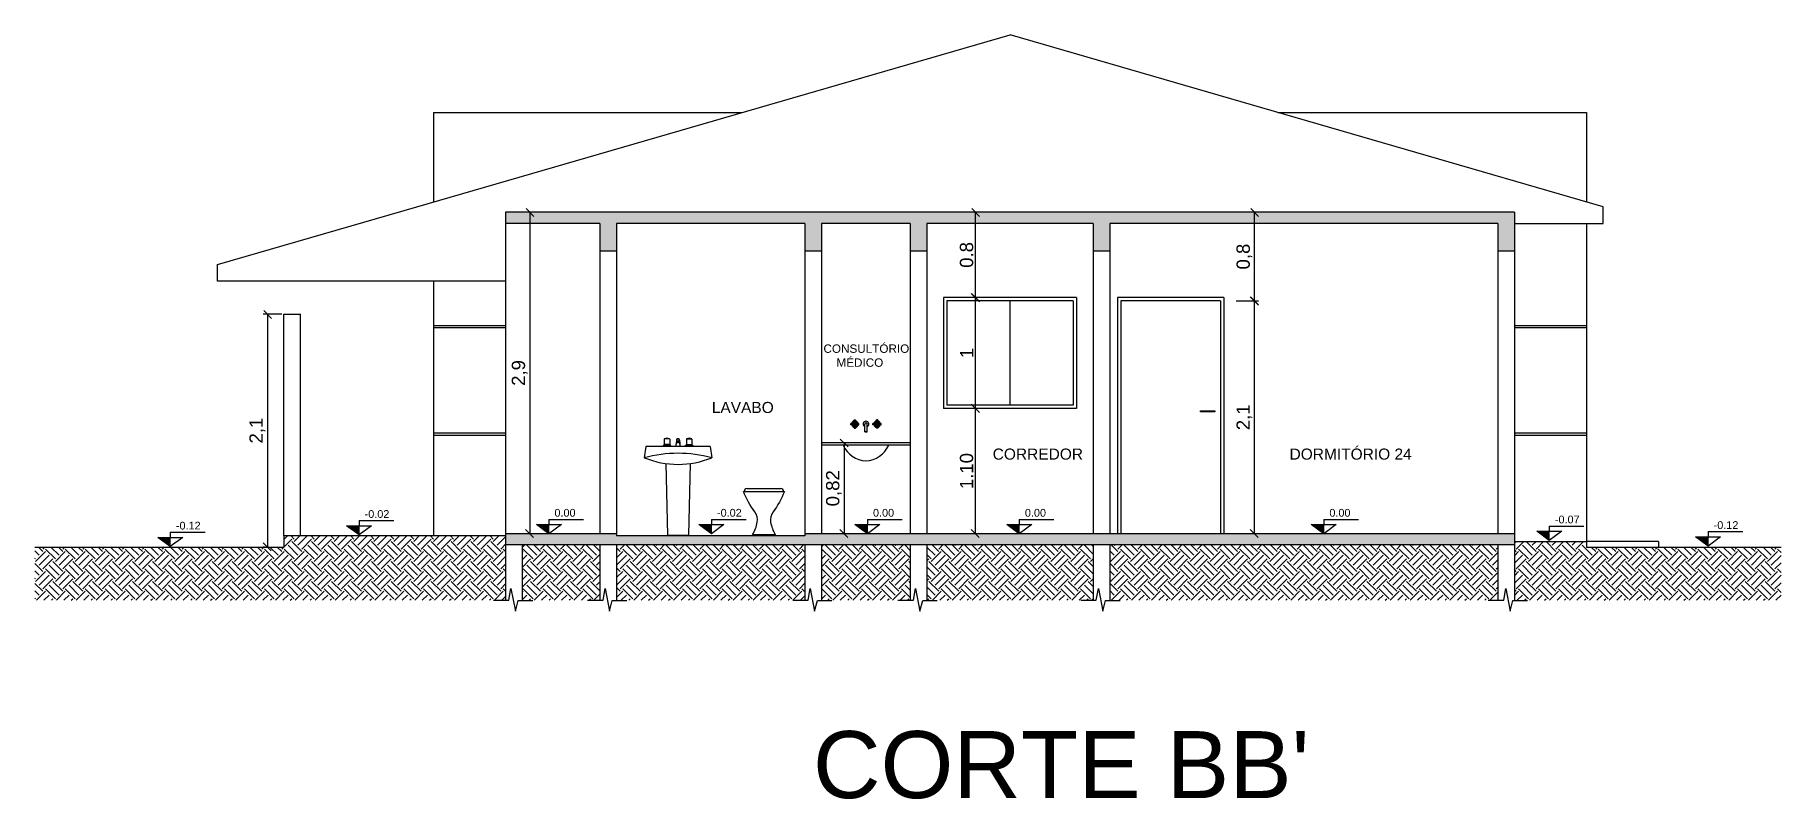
# Model space of a CAD drawing. Header units: millimetres. Extents: x 313 to 493, y 47 to 181.
# Drawn here: x 378.57 to 394.32, y 127.11 to 134 of the extents above; entities that cross this region are included whole.
import ezdxf

# ---------------------------------------------------------------- set-up
doc = ezdxf.new("R2010")
doc.units = ezdxf.units.MM
doc.header["$LTSCALE"] = 0.05
doc.header["$MEASUREMENT"] = 0
doc.header["$PDMODE"] = 3
doc.linetypes.add('ACAD_ISO03W100', pattern=[30, 12, -18])
for name, color, linetype in [('01', 1, 'Continuous'), ('02', 2, 'Continuous'), ('03', 3, 'Continuous'), ('04', 4, 'Continuous'), ('05', 5, 'Continuous'), ('1', 1, 'Continuous'), ('BAN', 13, 'Continuous'), ('TRACEJADO', 7, 'ACAD_ISO03W100')]:
    doc.layers.add(name, color=color, linetype=linetype)
doc.styles.get("Standard").update_dxf_attribs({"font": 'arial.ttf'})
doc.dimstyles.new('ISO-25', dxfattribs={"dimscale": 0.04, "dimtxt": 4, "dimasz": 2.5, "dimexe": 1.25, "dimexo": 0.625, "dimtad": 1, "dimdec": 3, "dimtxsty": 'Standard', "dimblk": 'OBLIQUE', "dimcen": 2.5, "dimadec": 0, "dimazin": 0, "dimtfac": 1, "dimtdec": 3, "dimtmove": 0, "dimatfit": 3, "dimldrblk": 'OBLIQUE', "dimfxl": 1, "dimarcsym": 0})
pattern_1 = [(45, (123.23926, 7.7721), (1e-17, 0.17960512), [0.127, -0.127]), (45, (123.20559, 7.80578), (1e-17, 0.17960512), [0.127, -0.127]), (45, (123.17191, 7.83945), (1e-17, 0.17960512), [0.127, -0.127]), (135, (123.17191, 7.8619), (-0.17960512, 1e-17), [0.127, -0.127]), (135, (123.20559, 7.89558), (-0.17960512, 1e-17), [0.127, -0.127]), (135, (123.23926, 7.92926), (-0.17960512, 1e-17), [0.127, -0.127])]

msp = doc.modelspace()

# ---------------------------------------------------------------- texts
at = {"layer": '01'}
for s, height, p in [('LAVABO', 0.1, (384.6722, 130.5917)), ('DORMITÓRIO 24', 0.1, (389.8844, 130.1711)), ('CORREDOR', 0.1, (387.2063, 130.1711)), ("CORTE BB'", 0.60476, (385.5848, 127.1175))]:
    msp.add_text(s, height=height, dxfattribs=at).set_placement(p)
at = {"layer": '01', "attachment_point": 1}
for s, insert, char_height in [('CONSULTÓRIO\\P    MÉDICO', (385.6797, 131.2103), 0.07556), ('-0.02', (381.5405, 129.7157), 0.07), ('{\\H2.102x;0.00}', (383.2528, 129.7267), 0.0333), ('{\\H2.102x;-0.02}', (384.7193, 129.7267), 0.0333), ('{\\H2.102x;0.00}', (386.1265, 129.7267), 0.0333), ('{\\H2.102x;0.00}', (387.4968, 129.7267), 0.0333), ('{\\H2.102x;0.00}', (390.2437, 129.7267), 0.0333), ('-0.07', (392.278, 129.6662), 0.07), ('-0.12', (379.8378, 129.6109), 0.07), ('-0.12', (393.7104, 129.6158), 0.07)]:
    msp.add_mtext(s, dxfattribs=dict(at, insert=insert, char_height=char_height))

# ---------------------------------------------------------------- blocks, each defined once
blk = doc.blocks.new('_Oblique')
at = {"layer": 'TRACEJADO', "color": 0, "lineweight": -2}
blk.add_line((-0.5, -0.5), (0.5, 0.5), dxfattribs=at)
blk = doc.blocks.new('*D289')
at = {"layer": 'BAN', "color": 0}
for p, q in [((383.011, 132.403), (382.992, 132.403)), ((383.03, 132.403), (383.03, 129.503)), ((383.011, 129.503), (382.992, 129.503))]:
    blk.add_line(p, q, dxfattribs=at)
at = {"layer": 'Defpoints', "color": 0}
for p in [(383.03, 132.403), (383.03, 129.503), (383.03, 129.503)]:
    blk.add_point(p, dxfattribs=at)
at = {"layer": 'BAN', "color": 0, "xscale": 0.075, "yscale": 0.075, "zscale": 0.075}
for p, rotation in [((383.03, 132.403), 90), ((383.03, 129.503), 270)]:
    blk.add_blockref('_Oblique', p, dxfattribs=dict(at, rotation=rotation))
at = {"layer": 'BAN', "color": 0, "insert": (382.939, 130.953), "char_height": 0.12, "attachment_point": 5, "rotation": 90}
blk.add_mtext('2,9', dxfattribs=at)
blk = doc.blocks.new('*D290')
at = {"layer": 'BAN', "color": 0}
for p, q in [((380.794, 131.483), (380.626, 131.483)), ((380.663, 131.483), (380.663, 129.383)), ((380.644, 129.383), (380.626, 129.383))]:
    blk.add_line(p, q, dxfattribs=at)
at = {"layer": 'Defpoints', "color": 0}
for p in [(380.813, 131.483), (380.663, 129.383), (380.663, 129.383)]:
    blk.add_point(p, dxfattribs=at)
at = {"layer": 'BAN', "color": 0, "xscale": 0.075, "yscale": 0.075, "zscale": 0.075}
for p, rotation in [((380.663, 131.483), 90), ((380.663, 129.383), 270)]:
    blk.add_blockref('_Oblique', p, dxfattribs=dict(at, rotation=rotation))
at = {"layer": 'BAN', "color": 0, "insert": (380.572, 130.433), "char_height": 0.12, "attachment_point": 5, "rotation": 90}
blk.add_mtext('2,1', dxfattribs=at)
blk = doc.blocks.new('*D291')
at = {"layer": 'BAN', "color": 0}
for p, q in [((385.846, 130.323), (385.828, 130.323)), ((385.865, 130.323), (385.865, 129.503)), ((385.846, 129.503), (385.828, 129.503))]:
    blk.add_line(p, q, dxfattribs=at)
at = {"layer": 'Defpoints', "color": 0}
for p in [(385.865, 130.323), (385.865, 129.503), (385.865, 129.503)]:
    blk.add_point(p, dxfattribs=at)
at = {"layer": 'BAN', "color": 0, "xscale": 0.075, "yscale": 0.075, "zscale": 0.075}
for p, rotation in [((385.865, 130.323), 90), ((385.865, 129.503), 270)]:
    blk.add_blockref('_Oblique', p, dxfattribs=dict(at, rotation=rotation))
at = {"layer": 'BAN', "color": 0, "insert": (385.774, 129.913), "char_height": 0.12, "attachment_point": 5, "rotation": 90}
blk.add_mtext('0,82', dxfattribs=at)
blk = doc.blocks.new('*D315')
at = {"layer": 'BAN', "color": 0}
for p, q in [((389.404, 131.603), (389.605, 131.603)), ((389.568, 129.503), (389.568, 131.603)), ((389.549, 129.503), (389.53, 129.503))]:
    blk.add_line(p, q, dxfattribs=at)
at = {"layer": 'Defpoints', "color": 0}
for p in [(389.385, 131.603), (389.568, 131.603), (389.568, 129.503)]:
    blk.add_point(p, dxfattribs=at)
at = {"layer": 'BAN', "color": 0, "xscale": 0.075, "yscale": 0.075, "zscale": 0.075}
for p, rotation in [((389.568, 131.603), 90), ((389.568, 129.503), 270)]:
    blk.add_blockref('_Oblique', p, dxfattribs=dict(at, rotation=rotation))
at = {"layer": 'BAN', "color": 0, "insert": (389.477, 130.553), "char_height": 0.12, "attachment_point": 5, "rotation": 90}
blk.add_mtext('2,1', dxfattribs=at)
blk = doc.blocks.new('*D316')
at = {"layer": 'BAN', "color": 0}
for p, q in [((389.549, 132.403), (389.53, 132.403)), ((389.568, 131.603), (389.568, 132.403)), ((389.404, 131.603), (389.605, 131.603))]:
    blk.add_line(p, q, dxfattribs=at)
at = {"layer": 'Defpoints', "color": 0}
for p in [(389.568, 132.403), (389.568, 132.403), (389.385, 131.603)]:
    blk.add_point(p, dxfattribs=at)
at = {"layer": 'BAN', "color": 0, "xscale": 0.075, "yscale": 0.075, "zscale": 0.075}
for p, rotation in [((389.568, 132.403), 90), ((389.568, 131.603), 270)]:
    blk.add_blockref('_Oblique', p, dxfattribs=dict(at, rotation=rotation))
at = {"layer": 'BAN', "color": 0, "insert": (389.477, 132.003), "char_height": 0.12, "attachment_point": 5, "rotation": 90}
blk.add_mtext('0,8', dxfattribs=at)
blk = doc.blocks.new('*D317')
at = {"layer": 'BAN', "color": 0}
for p, q in [((387.044, 130.633), (387.013, 130.633)), ((387.051, 129.503), (387.051, 130.633)), ((387.194, 129.503), (387.013, 129.503))]:
    blk.add_line(p, q, dxfattribs=at)
at = {"layer": 'Defpoints', "color": 0}
for p in [(387.051, 130.633), (387.063, 130.633), (387.213, 129.503)]:
    blk.add_point(p, dxfattribs=at)
at = {"layer": 'BAN', "color": 0, "xscale": 0.075, "yscale": 0.075, "zscale": 0.075}
for p, rotation in [((387.051, 130.633), 90), ((387.051, 129.503), 270)]:
    blk.add_blockref('_Oblique', p, dxfattribs=dict(at, rotation=rotation))
at = {"layer": 'BAN', "color": 0, "insert": (386.971, 130.068), "char_height": 0.12, "attachment_point": 5, "rotation": 90}
blk.add_mtext('1.10', dxfattribs=at)
blk = doc.blocks.new('*D318')
at = {"layer": 'BAN', "color": 0}
for p, q in [((387.044, 131.633), (387.013, 131.633)), ((387.051, 130.633), (387.051, 131.633)), ((387.044, 130.633), (387.013, 130.633))]:
    blk.add_line(p, q, dxfattribs=at)
at = {"layer": 'Defpoints', "color": 0}
for p in [(387.051, 131.633), (387.063, 131.633), (387.063, 130.633)]:
    blk.add_point(p, dxfattribs=at)
at = {"layer": 'BAN', "color": 0, "xscale": 0.075, "yscale": 0.075, "zscale": 0.075}
for p, rotation in [((387.051, 131.633), 90), ((387.051, 130.633), 270)]:
    blk.add_blockref('_Oblique', p, dxfattribs=dict(at, rotation=rotation))
at = {"layer": 'BAN', "color": 0, "insert": (386.972, 131.133), "char_height": 0.12, "attachment_point": 5, "rotation": 90}
blk.add_mtext('1', dxfattribs=at)
blk = doc.blocks.new('*D319')
at = {"layer": 'BAN', "color": 0}
for p, q in [((387.044, 132.403), (387.013, 132.403)), ((387.051, 131.633), (387.051, 132.403)), ((387.044, 131.633), (387.013, 131.633))]:
    blk.add_line(p, q, dxfattribs=at)
at = {"layer": 'Defpoints', "color": 0}
for p in [(387.051, 132.403), (387.063, 132.403), (387.063, 131.633)]:
    blk.add_point(p, dxfattribs=at)
at = {"layer": 'BAN', "color": 0, "xscale": 0.075, "yscale": 0.075, "zscale": 0.075}
for p, rotation in [((387.051, 132.403), 90), ((387.051, 131.633), 270)]:
    blk.add_blockref('_Oblique', p, dxfattribs=dict(at, rotation=rotation))
at = {"layer": 'BAN', "color": 0, "insert": (386.971, 132.018), "char_height": 0.12, "attachment_point": 5, "rotation": 90}
blk.add_mtext('0.8', dxfattribs=at)

# ---------------------------------------------------------------- dimensions: what is measured, and where the dimension line sits
at = {"layer": 'BAN'}
for base, p1, p2, picture, middle in [((383.0298, 129.5026), (383.0298, 132.4026), (383.0298, 129.5026), '*D289', (382.9389, 130.9526)), ((389.5675, 132.4026), (389.3851, 131.6026), (389.5675, 132.4026), '*D316', (389.4767, 132.0026)), ((387.0508, 131.6326), (387.0626, 130.6326), (387.0626, 131.6326), '*D318', (386.9718, 131.1326)), ((389.5675, 131.6026), (389.5675, 129.5026), (389.3851, 131.6026), '*D315', (389.4767, 130.5526)), ((380.6632, 129.3826), (380.8125, 131.4826), (380.6632, 129.3826), '*D290', (380.5723, 130.4326)), ((385.8651, 129.5026), (385.8651, 130.3226), (385.8651, 129.5026), '*D291', (385.7742, 129.9126))]:
    dim = msp.add_linear_dim(base=base, p1=p1, p2=p2, angle=90, dimstyle='ISO-25', override={"dimscale": 0.03, "dimtmove": 1}, dxfattribs=at)
    dim.commit()
    dim.dimension.update_dxf_attribs({"geometry": picture, "text_midpoint": middle})
for base, p1, p2, text, picture, middle in [((387.0508, 132.4026), (387.0626, 131.6326), (387.0626, 132.4026), '0.8', '*D319', (386.9707, 132.0176)), ((387.0508, 130.6326), (387.2126, 129.5026), (387.0626, 130.6326), '1.10', '*D317', (386.9707, 130.0676))]:
    dim = msp.add_linear_dim(base=base, p1=p1, p2=p2, angle=90, text=text, dimstyle='ISO-25', override={"dimscale": 0.03, "dimtmove": 1}, dxfattribs=at)
    dim.commit()
    dim.dimension.update_dxf_attribs({"geometry": picture, "text_midpoint": middle})

# ---------------------------------------------------------------- hatches: boundary and pattern name
at = {"layer": '01'}
for points in [[(381.4902, 129.5746), (381.4902, 129.4917), (381.3774, 129.5746)], [(383.2025, 129.5855), (383.2025, 129.5026), (383.0897, 129.5855)], [(384.669, 129.5855), (384.669, 129.5026), (384.5562, 129.5855)], [(386.0762, 129.5855), (386.0762, 129.5026), (385.9634, 129.5855)], [(387.4465, 129.5855), (387.4465, 129.5026), (387.3337, 129.5855)], [(390.1934, 129.5855), (390.1934, 129.5026), (390.0806, 129.5855)], [(392.2276, 129.525), (392.2276, 129.4421), (392.1149, 129.525)], [(379.7875, 129.4697), (379.7875, 129.3868), (379.6747, 129.4697)], [(393.6601, 129.4746), (393.6601, 129.3917), (393.5473, 129.4746)]]:
    msp.add_hatch(color=256, dxfattribs=at).paths.add_polyline_path(points)
at = {"layer": '1'}
h = msp.add_hatch(dxfattribs=at)
h.set_pattern_fill('AR-CONC', color=256, scale=0.002, style=0)
h.set_pattern_definition([(50, (123.23926, 7.7721), (0.36436934, -0.03187817), [0.0381, -0.4191]), (355, (123.23926, 7.7721), (-0.07048565, 0.3821133), [0.03048, -0.33528]), (100.451, (123.26963, 7.76945), (0.293885, 0.35023338), [0.03238, -0.35618]), (46.1842, (123.23926, 7.8737), (0.5421581, -0.08408466), [0.05715, -0.62865]), (96.6356, (123.28444, 7.8667), (0.4748085, 0.4948511), [0.04857, -0.53427]), (351.184, (123.23926, 7.8737), (0.4748092, 0.4948502), [0.04572, -0.50292]), (21, (123.29006, 7.8483), (0.30322976, -0.20453104), [0.0381, -0.4191]), (326, (123.29006, 7.8483), (0.12360406, 0.36837593), [0.03048, -0.33528]), (71.4514, (123.31533, 7.83126), (0.426833, 0.1638457), [0.03238, -0.35618]), (37.5, (123.23926, 7.7721), (0.006177207, 0.16911008), [0, -0.331216, 0, -0.34036, 0, -0.33655]), (7.5, (123.23926, 7.7721), (0.13363933, 0.20036115), [0, -0.194056, 0, -0.323596, 0, -0.12827]), (327.5, (123.12598, 7.7721), (0.27118119, -0.01145749), [0, -0.127, 0, -0.39624, 0, -0.52578]), (317.5, (123.07518, 7.7721), (0.29625836, 0.05085298), [0, -0.1651, 0, -0.263144, 0, -0.37338])])
h.paths.add_polyline_path([(386.6125, 132.3026), (388.1125, 132.3026), (388.1125, 132.0526), (388.2625, 132.0526), (388.2625, 132.3026), (391.7625, 132.3026), (391.7625, 132.0526), (391.9125, 132.0526), (391.9125, 132.4026), (382.8125, 132.4026), (382.8125, 132.3026), (383.6625, 132.3026), (383.6625, 132.0526), (383.8125, 132.0526), (383.8125, 132.3026), (385.5125, 132.3026), (385.5125, 132.0526), (385.6625, 132.0526), (385.6625, 132.3026), (386.4625, 132.3026), (386.4625, 132.0526), (386.6125, 132.0526)])
h = msp.add_hatch(dxfattribs=at)
h.set_pattern_fill('AR-CONC', color=256, scale=0.002, style=0)
h.set_pattern_definition([(50, (123.23926, 7.7721), (0.36436934, -0.03187817), [0.0381, -0.4191]), (355, (123.23926, 7.7721), (-0.07048565, 0.3821133), [0.03048, -0.33528]), (100.451, (123.26963, 7.76945), (0.293885, 0.35023338), [0.03238, -0.35618]), (46.1842, (123.23926, 7.8737), (0.5421581, -0.08408466), [0.05715, -0.62865]), (96.6356, (123.28444, 7.8667), (0.4748085, 0.4948511), [0.04857, -0.53427]), (351.184, (123.23926, 7.8737), (0.4748092, 0.4948502), [0.04572, -0.50292]), (21, (123.29006, 7.8483), (0.30322976, -0.20453104), [0.0381, -0.4191]), (326, (123.29006, 7.8483), (0.12360406, 0.36837593), [0.03048, -0.33528]), (71.4514, (123.31533, 7.83126), (0.426833, 0.1638457), [0.03238, -0.35618]), (37.5, (123.23926, 7.7721), (0.006177207, 0.16911008), [0, -0.331216, 0, -0.34036, 0, -0.33655]), (7.5, (123.23926, 7.7721), (0.13363933, 0.20036115), [0, -0.194056, 0, -0.323596, 0, -0.12827]), (327.5, (123.12598, 7.7721), (0.27118119, -0.01145749), [0, -0.127, 0, -0.39624, 0, -0.52578]), (317.5, (123.07518, 7.7721), (0.29625836, 0.05085298), [0, -0.1651, 0, -0.263144, 0, -0.37338])])
h.paths.add_polyline_path([(385.5125, 129.5026), (385.5125, 129.4826), (383.8125, 129.4826), (383.8125, 129.5026), (382.8125, 129.5026), (382.8125, 129.4026), (391.9125, 129.4026), (391.9125, 129.5026)])
h = msp.add_hatch(dxfattribs=at)
h.set_pattern_fill('EARTH', color=256, scale=0.02, angle=45, style=0)
h.set_pattern_definition(pattern_1)
h.paths.add_polyline_path([(378.566, 129.3826), (378.566, 128.9026), (380.1625, 128.9026), (380.1625, 129.3826)])
h = msp.add_hatch(dxfattribs=at)
h.set_pattern_fill('EARTH', color=256, scale=0.02, angle=45, style=0)
h.set_pattern_definition(pattern_1)
h.paths.add_polyline_path([(393.2125, 128.9026), (394.3185, 128.9026), (394.3185, 129.3826), (393.2125, 129.3826)])

# ---------------------------------------------------------------- linework, layer by layer
at = {"layer": '01'}
for p, q in [((382.1625, 133.3026), (382.1625, 132.4961)), ((382.1625, 133.3026), (384.9464, 133.3026)), ((389.7787, 133.3026), (392.5625, 133.3026)), ((392.5625, 133.3026), (392.5625, 132.4961)), ((392.5625, 132.3026), (392.5625, 129.4326)), ((382.1625, 131.7802), (382.1625, 129.4826)), ((382.1625, 131.3826), (382.8125, 131.3826)), ((391.9125, 131.3826), (392.5625, 131.3826)), ((382.1625, 131.3626), (382.8125, 131.3626)), ((391.9125, 131.3626), (392.5625, 131.3626)), ((382.1625, 130.4126), (382.8125, 130.4126)), ((382.1625, 130.3926), (382.8125, 130.3926)), ((391.9125, 130.4126), (392.5625, 130.4126)), ((391.9125, 130.3926), (392.5625, 130.3926)), ((379.7875, 129.5166), (380.1003, 129.5166)), ((379.7875, 129.5166), (379.7875, 129.4697)), ((381.4902, 129.6215), (381.4902, 129.5746)), ((381.4902, 129.6215), (381.803, 129.6215)), ((381.4902, 129.4917), (381.4902, 129.5746)), ((383.2025, 129.6324), (383.5153, 129.6324)), ((383.2025, 129.6324), (383.2025, 129.5855)), ((383.2025, 129.5026), (383.2025, 129.5855)), ((384.669, 129.6324), (384.9818, 129.6324)), ((384.669, 129.6324), (384.669, 129.5855)), ((384.669, 129.5026), (384.669, 129.5855)), ((386.0762, 129.6324), (386.389, 129.6324)), ((386.0762, 129.6324), (386.0762, 129.5855)), ((386.0762, 129.5026), (386.0762, 129.5855)), ((387.4465, 129.6324), (387.7593, 129.6324)), ((387.4465, 129.6324), (387.4465, 129.5855)), ((387.4465, 129.5026), (387.4465, 129.5855)), ((390.1934, 129.6324), (390.5062, 129.6324)), ((390.1934, 129.6324), (390.1934, 129.5855)), ((390.1934, 129.5026), (390.1934, 129.5855)), ((392.2276, 129.5719), (392.5404, 129.5719)), ((392.2276, 129.5719), (392.2276, 129.525)), ((392.2276, 129.4421), (392.2276, 129.525)), ((393.6601, 129.5215), (393.9729, 129.5215)), ((393.6601, 129.5215), (393.6601, 129.4746)), ((379.7875, 129.3868), (379.7875, 129.4697)), ((393.6601, 129.3917), (393.6601, 129.4746))]:
    msp.add_line(p, q, dxfattribs=at)
for points in [[(381.4902, 129.4917), (381.3774, 129.5746), (381.6029, 129.5746)], [(383.2025, 129.5026), (383.0897, 129.5855), (383.3152, 129.5855)], [(384.669, 129.5026), (384.5562, 129.5855), (384.7818, 129.5855)], [(386.0762, 129.5026), (385.9634, 129.5855), (386.189, 129.5855)], [(387.4465, 129.5026), (387.3337, 129.5855), (387.5592, 129.5855)], [(390.1934, 129.5026), (390.0806, 129.5855), (390.3062, 129.5855)], [(392.2276, 129.4421), (392.1149, 129.525), (392.3404, 129.525)], [(379.7875, 129.3868), (379.6747, 129.4697), (379.9002, 129.4697)], [(393.6601, 129.3917), (393.5473, 129.4746), (393.7729, 129.4746)]]:
    msp.add_lwpolyline(points, close=True, dxfattribs=at)
at = {"layer": '02'}
for p, q in [((387.9625, 131.6326), (386.7625, 131.6326)), ((386.7625, 131.6326), (386.7625, 130.6326)), ((386.7925, 131.6026), (386.7925, 130.6626)), ((387.9325, 131.6026), (386.7925, 131.6026)), ((387.3625, 130.6626), (387.3625, 131.6026)), ((387.9325, 131.6026), (387.9325, 130.6626)), ((387.9625, 131.6326), (387.9625, 130.6326)), ((388.3325, 131.6326), (388.3325, 129.5026)), ((389.2925, 131.6326), (388.3325, 131.6326)), ((388.3625, 131.6026), (388.3625, 129.5026)), ((389.2625, 131.6026), (388.3625, 131.6026)), ((389.2625, 131.6026), (389.2625, 129.5026)), ((389.2925, 131.6326), (389.2925, 129.5026)), ((387.9625, 130.6326), (386.7625, 130.6326)), ((387.9325, 130.6626), (386.7925, 130.6626)), ((389.0814, 130.6026), (389.0814, 130.6126)), ((389.0814, 130.6126), (389.2114, 130.6126)), ((389.2114, 130.6026), (389.0814, 130.6026)), ((389.2114, 130.6126), (389.2114, 130.6026)), ((393.2125, 129.4326), (392.5625, 129.4326)), ((393.2125, 129.4326), (393.2125, 129.3826))]:
    msp.add_line(p, q, dxfattribs=at)
at = {"layer": '03'}
for p, q in [((385.9569, 130.4975, 0), (385.9262, 130.4975, 0)), ((385.9262, 130.4863, 0), (385.9262, 130.4974, 0)), ((385.9262, 130.4919, 0), (385.9632, 130.4919, 0)), ((385.9569, 130.4863, 0), (385.9262, 130.4863, 0)), ((385.9569, 130.4975, 0), (385.9632, 130.4919, 0)), ((385.9632, 130.4919, 0), (385.9569, 130.4863, 0)), ((385.9576, 130.4982, 0), (385.9576, 130.5289, 0)), ((385.9576, 130.5289, 0), (385.9687, 130.5289, 0)), ((385.9576, 130.4982, 0), (385.9632, 130.4919, 0)), ((385.9632, 130.4919, 0), (385.9576, 130.4856, 0)), ((385.9576, 130.4856, 0), (385.9576, 130.4549, 0)), ((385.9576, 130.4549, 0), (385.9687, 130.4549, 0)), ((385.9632, 130.5289, 0), (385.9632, 130.4919, 0)), ((385.9688, 130.4982, 0), (385.9632, 130.4919, 0)), ((385.9695, 130.4975, 0), (385.9632, 130.4919, 0)), ((385.9632, 130.4919, 0), (385.9688, 130.4856, 0)), ((385.9632, 130.4919, 0), (385.9695, 130.4863, 0)), ((386.0002, 130.4919, 0), (385.9632, 130.4919, 0)), ((385.9632, 130.4549, 0), (385.9632, 130.4919, 0)), ((385.9688, 130.4982, 0), (385.9688, 130.5289, 0)), ((385.9688, 130.4856, 0), (385.9688, 130.4549, 0)), ((385.9695, 130.4975, 0), (386.0002, 130.4975, 0)), ((385.9695, 130.4863, 0), (386.0002, 130.4863, 0)), ((386.0002, 130.4863, 0), (386.0002, 130.4974, 0)), ((386.0532, 130.423, 0), (386.0532, 130.492, 0)), ((386.0732, 130.423, 0), (386.0732, 130.492, 0)), ((386.1569, 130.4975, 0), (386.1262, 130.4975, 0)), ((386.1262, 130.4863, 0), (386.1262, 130.4974, 0)), ((386.1262, 130.4919, 0), (386.1632, 130.4919, 0)), ((386.1569, 130.4863, 0), (386.1262, 130.4863, 0)), ((386.1569, 130.4975, 0), (386.1632, 130.4919, 0)), ((386.1632, 130.4919, 0), (386.1569, 130.4863, 0)), ((386.1576, 130.4982, 0), (386.1576, 130.5289, 0)), ((386.1687, 130.5289, 0), (386.1576, 130.5289, 0)), ((386.1576, 130.4982, 0), (386.1632, 130.4919, 0)), ((386.1632, 130.4919, 0), (386.1576, 130.4856, 0)), ((386.1576, 130.4856, 0), (386.1576, 130.4549, 0)), ((386.1687, 130.4549, 0), (386.1576, 130.4549, 0)), ((386.1632, 130.5289, 0), (386.1632, 130.4919, 0)), ((386.1687, 130.4982, 0), (386.1632, 130.4919, 0)), ((386.1694, 130.4975, 0), (386.1632, 130.4919, 0)), ((386.1632, 130.4919, 0), (386.1694, 130.4863, 0)), ((386.1632, 130.4919, 0), (386.1687, 130.4856, 0)), ((386.2002, 130.4919, 0), (386.1632, 130.4919, 0)), ((386.1632, 130.4549, 0), (386.1632, 130.4919, 0)), ((386.1687, 130.4982, 0), (386.1687, 130.5289, 0)), ((386.1687, 130.4856, 0), (386.1687, 130.4549, 0)), ((386.1694, 130.4975, 0), (386.2002, 130.4975, 0)), ((386.1694, 130.4863, 0), (386.2002, 130.4863, 0)), ((386.2002, 130.4863, 0), (386.2002, 130.4974, 0)), ((384.078, 130.2883), (384.063, 130.1883)), ((384.658, 130.2883), (384.078, 130.2883)), ((384.2327, 130.2966), (384.2327, 130.2883)), ((384.3018, 130.2983), (384.2335, 130.2983)), ((384.2427, 130.3549), (384.2427, 130.3083)), ((384.2927, 130.3083), (384.2427, 130.3083)), ((384.29, 130.3583), (384.2464, 130.3583)), ((384.2527, 130.3083), (384.2527, 130.303)), ((384.2827, 130.3012), (384.2527, 130.3012)), ((384.2827, 130.3083), (384.2827, 130.303)), ((384.2927, 130.3549), (384.2927, 130.3083)), ((384.3027, 130.2966), (384.3027, 130.2883)), ((384.3577, 130.3391), (384.3577, 130.3566)), ((384.3757, 130.3586), (384.3591, 130.3586)), ((384.3757, 130.3371), (384.3597, 130.3371)), ((384.3628, 130.3302), (384.3627, 130.3261)), ((384.3725, 130.3302), (384.3727, 130.3261)), ((384.3777, 130.3391), (384.3777, 130.3566)), ((384.4327, 130.2966), (384.4327, 130.2883)), ((384.4335, 130.2983), (384.5018, 130.2983)), ((384.4427, 130.3549), (384.4427, 130.3083)), ((384.4427, 130.3083), (384.4927, 130.3083)), ((384.4453, 130.3583), (384.489, 130.3583)), ((384.4527, 130.3083), (384.4527, 130.303)), ((384.4527, 130.3012), (384.4827, 130.3012)), ((384.4827, 130.3083), (384.4827, 130.303)), ((384.4927, 130.3549), (384.4927, 130.3083)), ((384.5027, 130.2966), (384.5027, 130.2883)), ((384.658, 130.2883), (384.673, 130.1883)), ((386.4625, 130.3226), (385.6625, 130.3226)), ((386.4625, 130.3026), (385.6625, 130.3026)), ((384.2578, 130.1358), (384.2729, 129.4897)), ((384.4782, 130.1358), (384.463, 129.4897)), ((384.9903, 129.911), (385.2949, 129.911)), ((384.273, 129.4901), (384.463, 129.4901))]:
    msp.add_line(p, q, dxfattribs=at)
for points in [[(384.3627, 130.33, -0.3021816), (384.3628, 130.3302, -0.056318), (384.3641, 130.3306, -0.0250377), (384.3656, 130.3308, -0.0179529), (384.3677, 130.3308, -0.0179529)], [(384.3677, 130.3252, -0.0179529), (384.3656, 130.3253, -0.0250377), (384.3641, 130.3255, -0.056318), (384.3628, 130.3259, -0.3021816), (384.3627, 130.3261, -0.3021816), (384.3628, 130.3263, -0.056318), (384.3641, 130.3267, -0.0250377), (384.3656, 130.3269, -0.0179529), (384.3677, 130.327, -0.0179529)], [(384.3727, 130.33, 0.3021816), (384.3725, 130.3302, 0.056318), (384.3712, 130.3306, 0.0250377), (384.3697, 130.3308, 0.0179529), (384.3677, 130.3308, 0.0179529)], [(384.3677, 130.3252, 0.0179529), (384.3697, 130.3253, 0.0250377), (384.3712, 130.3255, 0.056318), (384.3725, 130.3259, 0.3021816), (384.3727, 130.3261, 0.3021816), (384.3725, 130.3263, 0.056318), (384.3712, 130.3267, 0.0250377), (384.3697, 130.3269, 0.0179529), (384.3677, 130.327, 0.0179529)], [(385.2447, 129.4934), (385.0404, 129.4934, 0.0905526), (385.0822, 129.6078, 0.2098443), (385.0603, 129.6994, -0.0659684), (384.9582, 129.8834), (385.3269, 129.8834, -0.0616446), (385.2248, 129.6994, 0.2046401), (385.203, 129.6078, 0.0905526), (385.2447, 129.4934, 0.0905526)]]:
    msp.add_lwpolyline(points, format="xyb", dxfattribs=at)
for centre, radius, start, end in [((385.9632, 130.4919, 0), 0.03, 100.66148, 259.33852), ((385.9632, 130.4919, 0), 0.02, 106.11159, 163.73927), ((385.9632, 130.4919, 0), 0.02, 196.11159, 253.88841), ((385.9632, 130.4919, 0), 0.01, 123.71196, 145.94298), ((385.9632, 130.4919, 0), 0.01, 213.71196, 236.28804), ((385.9632, 130.4919, 0), 0.03, 10.75866, 79.24134), ((385.9632, 130.4919, 0), 0.02, 16.26073, 73.73927), ((385.9632, 130.4919, 0), 0.01, 34.05702, 55.94298), ((385.9632, 130.4919, 0), 0.01, 304.05702, 326.28804), ((385.9632, 130.4919, 0), 0.02, 286.26073, 343.88841), ((385.9632, 130.4919, 0), 0.03, 280.75866, 349.33852), ((386.0632, 130.4919, 0), 0.0249, 293.71994, 246.28006), ((386.0632, 130.492, 0), 0.01, 0, 180), ((386.1632, 130.4919, 0), 0.03, 100.75866, 169.24134), ((386.1632, 130.4919, 0), 0.03, 190.66148, 259.24134), ((386.1632, 130.4919, 0), 0.02, 106.26073, 163.73927), ((386.1632, 130.4919, 0), 0.02, 196.11159, 253.73927), ((386.1632, 130.4919, 0), 0.01, 124.05702, 145.94298), ((386.1632, 130.4919, 0), 0.01, 213.71196, 235.94298), ((386.1632, 130.4919, 0), 0.03, 280.66148, 79.33852), ((386.1632, 130.4919, 0), 0.02, 16.26073, 73.88841), ((386.1632, 130.4919, 0), 0.01, 34.05702, 56.28804), ((386.1632, 130.4919, 0), 0.02, 286.11159, 343.88841), ((386.1632, 130.4919, 0), 0.01, 303.71196, 326.28804), ((384.2347, 130.2966), 0.002, 101.15094, 180), ((384.2677, 130.1292), 0.1726, 95.58633, 101.15094), ((384.2477, 130.3549), 0.005, 110.24571, 180), ((384.2677, 130.3007), 0.0628, 69.75429, 110.24571), ((384.2507, 130.303), 0.002, 275.58633, 0), ((384.2847, 130.303), 0.002, 180, 264.41367), ((384.2677, 130.1292), 0.1726, 78.84906, 84.41367), ((384.2877, 130.3549), 0.005, 0, 69.75429), ((384.3007, 130.2966), 0.002, 0, 78.84906), ((384.5512, 130.2952), 0.2037, 162.27446, 181.9578), ((384.4739, 130.2879), 0.1263, 157.04206, 179.82013), ((384.3591, 130.3566), 0.002, 90, 162.27446), ((384.3597, 130.3566), 0.002, 90, 180), ((384.3597, 130.3391), 0.002, 180, 270), ((384.3757, 130.3566), 0.002, 360, 90), ((384.3757, 130.3391), 0.002, 270, 360), ((384.3762, 130.3566), 0.002, 17.72554, 90), ((384.2614, 130.2879), 0.1263, 0.17987, 22.95794), ((384.1841, 130.2952), 0.2037, 358.0422, 17.72554), ((384.4347, 130.2966), 0.002, 101.15094, 180), ((384.4677, 130.1292), 0.1726, 95.58633, 101.15094), ((384.4477, 130.3549), 0.005, 110.24571, 180), ((384.4677, 130.3007), 0.0628, 69.75429, 110.24571), ((384.4507, 130.303), 0.002, 275.58633, 0), ((384.4847, 130.303), 0.002, 180, 264.41367), ((384.4677, 130.1292), 0.1726, 78.84906, 84.41367), ((384.4877, 130.3549), 0.005, 0, 69.75429), ((384.5007, 130.2966), 0.002, 0, 78.84906), ((386.0731, 130.3929, 0), 0.2331, 202.7901, 267.41267), ((386.0632, 130.3836, 0), 0.0406, 75.73934, 104.26066), ((386.0632, 130.4623, 0), 0.0406, 255.73934, 284.26066), ((386.0508, 130.3966, 0), 0.2368, 272.83338, 336.62382), ((384.368, 129.0455), 1.1828, 75.05688, 104.94312), ((384.368, 130.9335), 0.8052, 247.74162, 292.25838), ((384.9903, 129.8858), 0.0252, 90, 185.43214), ((385.2949, 129.8858), 0.0252, 354.56786, 90)]:
    msp.add_arc(centre, radius, start, end, dxfattribs=at)
at = {"layer": '04'}
for p, q in [((382.0125, 132.4526), (387.3625, 134.0026)), ((392.7125, 132.4526), (387.3625, 134.0026)), ((380.2125, 131.9302), (382.0125, 132.4526)), ((392.7125, 132.3026), (392.7125, 132.4526)), ((391.9125, 132.3026), (392.7125, 132.3026)), ((380.2125, 131.7802), (380.2125, 131.9302)), ((382.8125, 131.7802), (380.2125, 131.7802))]:
    msp.add_line(p, q, dxfattribs=at)
at = {"layer": '05'}
for p, q in [((391.9125, 132.4026), (382.8125, 132.4026)), ((382.8125, 132.4026), (382.8125, 128.9026)), ((391.9125, 132.4026), (391.9125, 128.9026)), ((383.6625, 132.3026), (382.8125, 132.3026)), ((383.6625, 132.3026), (383.6625, 129.5026)), ((385.5125, 132.3026), (383.8125, 132.3026)), ((383.8125, 132.3026), (383.8125, 129.4826)), ((385.5125, 132.3026), (385.5125, 129.4826)), ((386.4625, 132.3026), (385.6625, 132.3026)), ((385.6625, 132.3026), (385.6625, 129.5026)), ((386.4625, 132.3026), (386.4625, 129.5026)), ((388.1125, 132.3026), (386.6125, 132.3026)), ((386.6125, 132.3026), (386.6125, 129.5026)), ((388.1125, 132.3026), (388.1125, 129.5026)), ((391.7625, 132.3026), (388.2625, 132.3026)), ((388.2625, 132.3026), (388.2625, 129.5026)), ((391.7625, 132.3026), (391.7625, 129.5026)), ((383.8125, 132.0526), (383.6625, 132.0526)), ((385.6625, 132.0526), (385.5125, 132.0526)), ((386.6125, 132.0526), (386.4625, 132.0526)), ((388.2625, 132.0526), (388.1125, 132.0526)), ((391.9125, 132.0526), (391.7625, 132.0526)), ((380.8125, 129.4826), (380.8125, 131.4826)), ((380.8125, 131.4826), (380.9625, 131.4826)), ((380.9625, 129.4826), (380.9625, 131.4826)), ((383.8125, 129.5026), (382.8125, 129.5026)), ((391.9125, 129.5026), (385.5125, 129.5026)), ((378.566, 129.3826), (380.8125, 129.3826)), ((382.8125, 129.4826), (380.8125, 129.4826)), ((380.8125, 129.4826), (380.8125, 129.3826)), ((391.9125, 129.4026), (382.8125, 129.4026)), ((382.9625, 129.4026), (382.9625, 128.9026)), ((383.6625, 129.4026), (383.6625, 128.9026)), ((385.5125, 129.4826), (383.8125, 129.4826)), ((383.8125, 129.4026), (383.8125, 128.9026)), ((385.5125, 129.4026), (385.5125, 128.9026)), ((385.6625, 129.4026), (385.6625, 128.9026)), ((386.4625, 129.4026), (386.4625, 128.9026)), ((386.6125, 129.4026), (386.6125, 128.9026)), ((388.1125, 129.4026), (388.1125, 128.9026)), ((388.2625, 129.4026), (388.2625, 128.9026)), ((391.7625, 129.4026), (391.7625, 128.9026)), ((391.9125, 129.4326), (392.5625, 129.4326)), ((392.5625, 129.4326), (392.5625, 129.3826)), ((392.5625, 129.3826), (393.2125, 129.3826)), ((393.2125, 129.3826), (394.3185, 129.3826)), ((393.2125, 129.3826), (393.2125, 129.3826))]:
    msp.add_line(p, q, dxfattribs=at)
at = {"layer": '1'}
for p, q in [((380.2205, 129.3086), (380.1625, 129.3666)), ((380.1868, 129.2525), (380.2766, 129.3423)), ((380.2542, 129.3423), (380.2139, 129.3826)), ((380.2542, 129.3648), (380.2721, 129.3826)), ((380.3664, 129.275), (380.2766, 129.3648)), ((380.4001, 129.3086), (380.3261, 129.3826)), ((380.3664, 129.2525), (380.4563, 129.3423)), ((380.4338, 129.3423), (380.3935, 129.3826)), ((380.4338, 129.3648), (380.4517, 129.3826)), ((380.5461, 129.275), (380.4563, 129.3648)), ((380.5797, 129.3086), (380.5057, 129.3826)), ((380.5461, 129.2525), (380.6359, 129.3423)), ((380.6134, 129.3423), (380.5731, 129.3826)), ((380.6134, 129.3648), (380.6313, 129.3826)), ((380.7257, 129.275), (380.6359, 129.3648)), ((380.7593, 129.3086), (380.6853, 129.3826)), ((380.7257, 129.2525), (380.8155, 129.3423)), ((380.793, 129.3423), (380.7527, 129.3826)), ((380.793, 129.3648), (380.8828, 129.4546)), ((380.8125, 129.4517), (380.8435, 129.4826)), ((380.9053, 129.275), (380.8155, 129.3648)), ((380.9389, 129.3086), (380.8491, 129.3984)), ((380.9053, 129.4546), (380.8772, 129.4826)), ((380.9726, 129.3423), (380.8828, 129.4321)), ((380.9053, 129.4321), (380.9558, 129.4826)), ((380.9053, 129.2525), (380.9951, 129.3423)), ((380.9389, 129.3984), (381.0231, 129.4826)), ((380.9726, 129.3648), (381.0624, 129.4546)), ((381.0849, 129.275), (380.9951, 129.3648)), ((381.1185, 129.3086), (381.0287, 129.3984)), ((381.0849, 129.4546), (381.0568, 129.4826)), ((381.1522, 129.3423), (381.0624, 129.4321)), ((381.0849, 129.4321), (381.1354, 129.4826)), ((381.0849, 129.2525), (381.1747, 129.3423)), ((381.1185, 129.3984), (381.2027, 129.4826)), ((381.1522, 129.3648), (381.242, 129.4546)), ((381.2645, 129.275), (381.1747, 129.3648)), ((381.2981, 129.3086), (381.2083, 129.3984)), ((381.2645, 129.4546), (381.2364, 129.4826)), ((381.3318, 129.3423), (381.242, 129.4321)), ((381.2645, 129.4321), (381.315, 129.4826)), ((381.2645, 129.2525), (381.3543, 129.3423)), ((381.2981, 129.3984), (381.3824, 129.4826)), ((381.3318, 129.3648), (381.4216, 129.4546)), ((381.4441, 129.275), (381.3543, 129.3648)), ((381.4778, 129.3086), (381.388, 129.3984)), ((381.4441, 129.4546), (381.416, 129.4826)), ((381.5114, 129.3423), (381.4216, 129.4321)), ((381.4441, 129.4321), (381.4946, 129.4826)), ((381.4441, 129.2525), (381.5339, 129.3423)), ((381.4778, 129.3984), (381.562, 129.4826)), ((381.5114, 129.3648), (381.6012, 129.4546)), ((381.6237, 129.275), (381.5339, 129.3648)), ((381.6574, 129.3086), (381.5676, 129.3984)), ((381.6237, 129.4546), (381.5956, 129.4826)), ((381.691, 129.3423), (381.6012, 129.4321)), ((381.6237, 129.4321), (381.6742, 129.4826)), ((381.6237, 129.2525), (381.7135, 129.3423)), ((381.6574, 129.3984), (381.7416, 129.4826)), ((381.691, 129.3648), (381.7808, 129.4546)), ((381.8033, 129.275), (381.7135, 129.3648)), ((381.837, 129.3086), (381.7472, 129.3984)), ((381.8033, 129.4546), (381.7752, 129.4826)), ((381.8706, 129.3423), (381.7808, 129.4321)), ((381.8033, 129.4321), (381.8538, 129.4826)), ((381.8033, 129.2525), (381.8931, 129.3423)), ((381.837, 129.3984), (381.9212, 129.4826)), ((381.8706, 129.3648), (381.9604, 129.4546)), ((381.9829, 129.275), (381.8931, 129.3648)), ((382.0166, 129.3086), (381.9268, 129.3984)), ((381.9829, 129.4546), (381.9548, 129.4826)), ((382.0502, 129.3423), (381.9604, 129.4321)), ((381.9829, 129.4321), (382.0334, 129.4826)), ((381.9829, 129.2525), (382.0727, 129.3423)), ((382.0166, 129.3984), (382.1008, 129.4826)), ((382.0502, 129.3648), (382.14, 129.4546)), ((382.1625, 129.275), (382.0727, 129.3648)), ((382.1962, 129.3086), (382.1064, 129.3984)), ((382.1625, 129.4546), (382.1344, 129.4826)), ((382.2299, 129.3423), (382.14, 129.4321)), ((382.1625, 129.4321), (382.213, 129.4826)), ((382.1625, 129.2525), (382.2523, 129.3423)), ((382.1962, 129.3984), (382.2804, 129.4826)), ((382.2299, 129.3648), (382.3197, 129.4546)), ((382.3421, 129.275), (382.2523, 129.3648)), ((382.3758, 129.3086), (382.286, 129.3984)), ((382.3421, 129.4546), (382.314, 129.4826)), ((382.4095, 129.3423), (382.3197, 129.4321)), ((382.3421, 129.4321), (382.3926, 129.4826)), ((382.3421, 129.2525), (382.4319, 129.3423)), ((382.3758, 129.3984), (382.46, 129.4826)), ((382.4095, 129.3648), (382.4993, 129.4546)), ((382.5217, 129.275), (382.4319, 129.3648)), ((382.5554, 129.3086), (382.4656, 129.3984)), ((382.5217, 129.4546), (382.4936, 129.4826)), ((382.5891, 129.3423), (382.4993, 129.4321)), ((382.5217, 129.4321), (382.5722, 129.4826)), ((382.5217, 129.2525), (382.6115, 129.3423)), ((382.5554, 129.3984), (382.6396, 129.4826)), ((382.5891, 129.3648), (382.6789, 129.4546)), ((382.7013, 129.275), (382.6115, 129.3648)), ((382.735, 129.3086), (382.6452, 129.3984)), ((382.7013, 129.4546), (382.6732, 129.4826)), ((382.7687, 129.3423), (382.6789, 129.4321)), ((382.7013, 129.4321), (382.7518, 129.4826)), ((382.7013, 129.2525), (382.7911, 129.3423)), ((382.735, 129.3984), (382.8125, 129.476)), ((382.7687, 129.3648), (382.8125, 129.4086)), ((382.8125, 129.3433), (382.7911, 129.3648)), ((382.9625, 129.379), (382.9861, 129.4026)), ((382.9625, 129.3341), (382.9707, 129.3423)), ((383.0605, 129.275), (382.9707, 129.3648)), ((383.0942, 129.3086), (383.0044, 129.3984)), ((383.0605, 129.2525), (383.1503, 129.3423)), ((383.1279, 129.3423), (383.0675, 129.4026)), ((383.0942, 129.3984), (383.0984, 129.4026)), ((383.1279, 129.3648), (383.1658, 129.4026)), ((383.2401, 129.275), (383.1503, 129.3648)), ((383.2738, 129.3086), (383.184, 129.3984)), ((383.2401, 129.2525), (383.3299, 129.3423)), ((383.3075, 129.3423), (383.2472, 129.4026)), ((383.2738, 129.3984), (383.278, 129.4026)), ((383.3075, 129.3648), (383.3454, 129.4026)), ((383.4197, 129.275), (383.3299, 129.3648)), ((383.4534, 129.3086), (383.3636, 129.3984)), ((383.4197, 129.2525), (383.5095, 129.3423)), ((383.4871, 129.3423), (383.4268, 129.4026)), ((383.4534, 129.3984), (383.4576, 129.4026)), ((383.4871, 129.3648), (383.525, 129.4026)), ((383.5993, 129.275), (383.5095, 129.3648)), ((383.633, 129.3086), (383.5432, 129.3984)), ((383.6625, 129.3465), (383.6064, 129.4026)), ((383.633, 129.3984), (383.6372, 129.4026)), ((383.8463, 129.3423), (383.8125, 129.3761)), ((383.8125, 129.2861), (383.8687, 129.3423)), ((383.8126, 129.3984), (383.8168, 129.4026)), ((383.8463, 129.3648), (383.8842, 129.4026)), ((383.9586, 129.275), (383.8687, 129.3648)), ((383.9922, 129.3086), (383.9024, 129.3984)), ((383.9586, 129.2525), (384.0484, 129.3423)), ((384.0259, 129.3423), (383.9656, 129.4026)), ((383.9922, 129.3984), (383.9964, 129.4026)), ((384.0259, 129.3648), (384.0638, 129.4026)), ((384.1382, 129.275), (384.0484, 129.3648)), ((384.1718, 129.3086), (384.082, 129.3984)), ((384.1382, 129.2525), (384.228, 129.3423)), ((384.2055, 129.3423), (384.1452, 129.4026)), ((384.1718, 129.3984), (384.176, 129.4026)), ((384.2055, 129.3648), (384.2434, 129.4026)), ((384.3178, 129.275), (384.228, 129.3648)), ((384.3514, 129.3086), (384.2616, 129.3984)), ((384.3178, 129.2525), (384.4076, 129.3423)), ((384.3851, 129.3423), (384.3248, 129.4026)), ((384.3514, 129.3984), (384.3556, 129.4026)), ((384.3851, 129.3648), (384.423, 129.4026)), ((384.4974, 129.275), (384.4076, 129.3648)), ((384.531, 129.3086), (384.4412, 129.3984)), ((384.4974, 129.2525), (384.5872, 129.3423)), ((384.5647, 129.3423), (384.5044, 129.4026)), ((384.531, 129.3984), (384.5352, 129.4026)), ((384.5647, 129.3648), (384.6026, 129.4026)), ((384.677, 129.275), (384.5872, 129.3648)), ((384.7106, 129.3086), (384.6208, 129.3984)), ((384.677, 129.2525), (384.7668, 129.3423)), ((384.7443, 129.3423), (384.684, 129.4026)), ((384.7106, 129.3984), (384.7148, 129.4026)), ((384.7443, 129.3648), (384.7822, 129.4026)), ((384.8566, 129.275), (384.7668, 129.3648)), ((384.8903, 129.3086), (384.8004, 129.3984)), ((384.8566, 129.2525), (384.9464, 129.3423)), ((384.9239, 129.3423), (384.8636, 129.4026)), ((384.8903, 129.3984), (384.8945, 129.4026)), ((384.9239, 129.3648), (384.9618, 129.4026)), ((385.0362, 129.275), (384.9464, 129.3648)), ((385.0699, 129.3086), (384.9801, 129.3984)), ((385.0362, 129.2525), (385.126, 129.3423)), ((385.1035, 129.3423), (385.0432, 129.4026)), ((385.0699, 129.3984), (385.0741, 129.4026)), ((385.1035, 129.3648), (385.1414, 129.4026)), ((385.2158, 129.275), (385.126, 129.3648)), ((385.2495, 129.3086), (385.1597, 129.3984)), ((385.2158, 129.2525), (385.3056, 129.3423)), ((385.2831, 129.3423), (385.2228, 129.4026)), ((385.2495, 129.3984), (385.2537, 129.4026)), ((385.2831, 129.3648), (385.321, 129.4026)), ((385.3954, 129.275), (385.3056, 129.3648)), ((385.4291, 129.3086), (385.3393, 129.3984)), ((385.3954, 129.2525), (385.4852, 129.3423)), ((385.4627, 129.3423), (385.4024, 129.4026)), ((385.4291, 129.3984), (385.4333, 129.4026)), ((385.4627, 129.3648), (385.5006, 129.4026)), ((385.5125, 129.3374), (385.4852, 129.3648)), ((385.6625, 129.385), (385.6802, 129.4026)), ((385.6625, 129.3401), (385.6648, 129.3423)), ((385.7546, 129.275), (385.6648, 129.3648)), ((385.7883, 129.3086), (385.6985, 129.3984)), ((385.7546, 129.2525), (385.8444, 129.3423)), ((385.822, 129.3423), (385.7616, 129.4026)), ((385.7883, 129.3984), (385.7925, 129.4026)), ((385.822, 129.3648), (385.8598, 129.4026)), ((385.9342, 129.275), (385.8444, 129.3648)), ((385.9679, 129.3086), (385.8781, 129.3984)), ((385.9342, 129.2525), (386.024, 129.3423)), ((386.0016, 129.3423), (385.9412, 129.4026)), ((385.9679, 129.3984), (385.9721, 129.4026)), ((386.0016, 129.3648), (386.0394, 129.4026)), ((386.1138, 129.275), (386.024, 129.3648)), ((386.1475, 129.3086), (386.0577, 129.3984)), ((386.1138, 129.2525), (386.2036, 129.3423)), ((386.1812, 129.3423), (386.1208, 129.4026)), ((386.1475, 129.3984), (386.1517, 129.4026)), ((386.1812, 129.3648), (386.219, 129.4026)), ((386.2934, 129.275), (386.2036, 129.3648)), ((386.3271, 129.3086), (386.2373, 129.3984)), ((386.2934, 129.2525), (386.3832, 129.3423)), ((386.3608, 129.3423), (386.3004, 129.4026)), ((386.3271, 129.3984), (386.3313, 129.4026)), ((386.3608, 129.3648), (386.3986, 129.4026)), ((386.4625, 129.2854), (386.3832, 129.3648)), ((386.4625, 129.3528), (386.4169, 129.3984)), ((386.6863, 129.3086), (386.6125, 129.3824)), ((386.6526, 129.2525), (386.7424, 129.3423)), ((386.72, 129.3423), (386.6597, 129.4026)), ((386.6863, 129.3984), (386.6905, 129.4026)), ((386.72, 129.3648), (386.7579, 129.4026)), ((386.8322, 129.275), (386.7424, 129.3648)), ((386.8659, 129.3086), (386.7761, 129.3984)), ((386.8322, 129.2525), (386.922, 129.3423)), ((386.8996, 129.3423), (386.8393, 129.4026)), ((386.8659, 129.3984), (386.8701, 129.4026)), ((386.8996, 129.3648), (386.9375, 129.4026)), ((387.0118, 129.275), (386.922, 129.3648)), ((387.0455, 129.3086), (386.9557, 129.3984)), ((387.0118, 129.2525), (387.1016, 129.3423)), ((387.0792, 129.3423), (387.0189, 129.4026)), ((387.0455, 129.3984), (387.0497, 129.4026)), ((387.0792, 129.3648), (387.1171, 129.4026)), ((387.1914, 129.275), (387.1016, 129.3648)), ((387.2251, 129.3086), (387.1353, 129.3984)), ((387.1914, 129.2525), (387.2812, 129.3423)), ((387.2588, 129.3423), (387.1985, 129.4026)), ((387.2251, 129.3984), (387.2293, 129.4026)), ((387.2588, 129.3648), (387.2967, 129.4026)), ((387.371, 129.275), (387.2812, 129.3648)), ((387.4047, 129.3086), (387.3149, 129.3984)), ((387.371, 129.2525), (387.4609, 129.3423)), ((387.4384, 129.3423), (387.3781, 129.4026)), ((387.4047, 129.3984), (387.4089, 129.4026)), ((387.4384, 129.3648), (387.4763, 129.4026)), ((387.5507, 129.275), (387.4609, 129.3648)), ((387.5843, 129.3086), (387.4945, 129.3984)), ((387.5507, 129.2525), (387.6405, 129.3423)), ((387.618, 129.3423), (387.5577, 129.4026)), ((387.5843, 129.3984), (387.5885, 129.4026)), ((387.618, 129.3648), (387.6559, 129.4026)), ((387.7303, 129.275), (387.6405, 129.3648)), ((387.7639, 129.3086), (387.6741, 129.3984)), ((387.7303, 129.2525), (387.8201, 129.3423)), ((387.7976, 129.3423), (387.7373, 129.4026)), ((387.7639, 129.3984), (387.7681, 129.4026)), ((387.7976, 129.3648), (387.8355, 129.4026)), ((387.9099, 129.275), (387.8201, 129.3648)), ((387.9435, 129.3086), (387.8537, 129.3984)), ((387.9099, 129.2525), (387.9997, 129.3423)), ((387.9772, 129.3423), (387.9169, 129.4026)), ((387.9435, 129.3984), (387.9477, 129.4026)), ((387.9772, 129.3648), (388.0151, 129.4026)), ((388.0895, 129.275), (387.9997, 129.3648)), ((388.1125, 129.3192), (388.0333, 129.3984)), ((388.1125, 129.3866), (388.0965, 129.4026)), ((388.3027, 129.3086), (388.2625, 129.3489)), ((388.2691, 129.2525), (388.3589, 129.3423)), ((388.3364, 129.3423), (388.2761, 129.4026)), ((388.3027, 129.3984), (388.307, 129.4026)), ((388.3364, 129.3648), (388.3743, 129.4026)), ((388.4487, 129.275), (388.3589, 129.3648)), ((388.4824, 129.3086), (388.3926, 129.3984)), ((388.4487, 129.2525), (388.5385, 129.3423)), ((388.516, 129.3423), (388.4557, 129.4026)), ((388.4824, 129.3984), (388.4866, 129.4026)), ((388.516, 129.3648), (388.5539, 129.4026)), ((388.6283, 129.275), (388.5385, 129.3648)), ((388.662, 129.3086), (388.5722, 129.3984)), ((388.6283, 129.2525), (388.7181, 129.3423)), ((388.6956, 129.3423), (388.6353, 129.4026)), ((388.662, 129.3984), (388.6662, 129.4026)), ((388.6956, 129.3648), (388.7335, 129.4026)), ((388.8079, 129.275), (388.7181, 129.3648)), ((388.8416, 129.3086), (388.7518, 129.3984)), ((388.8079, 129.2525), (388.8977, 129.3423)), ((388.8752, 129.3423), (388.8149, 129.4026)), ((388.8416, 129.3984), (388.8458, 129.4026)), ((388.8752, 129.3648), (388.9131, 129.4026)), ((388.9875, 129.275), (388.8977, 129.3648)), ((389.0212, 129.3086), (388.9314, 129.3984)), ((388.9875, 129.2525), (389.0773, 129.3423)), ((389.0548, 129.3423), (388.9945, 129.4026)), ((389.0212, 129.3984), (389.0254, 129.4026)), ((389.0548, 129.3648), (389.0927, 129.4026)), ((389.1671, 129.275), (389.0773, 129.3648)), ((389.2008, 129.3086), (389.111, 129.3984)), ((389.1671, 129.2525), (389.2569, 129.3423)), ((389.2345, 129.3423), (389.1741, 129.4026)), ((389.2008, 129.3984), (389.205, 129.4026)), ((389.2345, 129.3648), (389.2723, 129.4026)), ((389.3467, 129.275), (389.2569, 129.3648)), ((389.3804, 129.3086), (389.2906, 129.3984)), ((389.3467, 129.2525), (389.4365, 129.3423)), ((389.4141, 129.3423), (389.3537, 129.4026)), ((389.3804, 129.3984), (389.3846, 129.4026)), ((389.4141, 129.3648), (389.4519, 129.4026)), ((389.5263, 129.275), (389.4365, 129.3648)), ((389.56, 129.3086), (389.4702, 129.3984)), ((389.5263, 129.2525), (389.6161, 129.3423)), ((389.5937, 129.3423), (389.5333, 129.4026)), ((389.56, 129.3984), (389.5642, 129.4026)), ((389.5937, 129.3648), (389.6315, 129.4026)), ((389.7059, 129.275), (389.6161, 129.3648)), ((389.7396, 129.3086), (389.6498, 129.3984)), ((389.7059, 129.2525), (389.7957, 129.3423)), ((389.7733, 129.3423), (389.7129, 129.4026)), ((389.7396, 129.3984), (389.7438, 129.4026)), ((389.7733, 129.3648), (389.8111, 129.4026)), ((389.8855, 129.275), (389.7957, 129.3648)), ((389.9192, 129.3086), (389.8294, 129.3984)), ((389.8855, 129.2525), (389.9753, 129.3423)), ((389.9529, 129.3423), (389.8925, 129.4026)), ((389.9192, 129.3984), (389.9234, 129.4026)), ((389.9529, 129.3648), (389.9907, 129.4026)), ((390.0651, 129.275), (389.9753, 129.3648)), ((390.0988, 129.3086), (390.009, 129.3984)), ((390.0651, 129.2525), (390.1549, 129.3423)), ((390.1325, 129.3423), (390.0721, 129.4026)), ((390.0988, 129.3984), (390.103, 129.4026)), ((390.1325, 129.3648), (390.1704, 129.4026)), ((390.2447, 129.275), (390.1549, 129.3648)), ((390.2784, 129.3086), (390.1886, 129.3984)), ((390.2447, 129.2525), (390.3345, 129.3423)), ((390.3121, 129.3423), (390.2518, 129.4026)), ((390.2784, 129.3984), (390.2826, 129.4026)), ((390.3121, 129.3648), (390.35, 129.4026)), ((390.4243, 129.275), (390.3345, 129.3648)), ((390.458, 129.3086), (390.3682, 129.3984)), ((390.4243, 129.2525), (390.5141, 129.3423)), ((390.4917, 129.3423), (390.4314, 129.4026)), ((390.458, 129.3984), (390.4622, 129.4026)), ((390.4917, 129.3648), (390.5296, 129.4026)), ((390.6039, 129.275), (390.5141, 129.3648)), ((390.6376, 129.3086), (390.5478, 129.3984)), ((390.6039, 129.2525), (390.6937, 129.3423)), ((390.6713, 129.3423), (390.611, 129.4026)), ((390.6376, 129.3984), (390.6418, 129.4026)), ((390.6713, 129.3648), (390.7092, 129.4026)), ((390.7835, 129.275), (390.6937, 129.3648)), ((390.8172, 129.3086), (390.7274, 129.3984)), ((390.7835, 129.2525), (390.8733, 129.3423)), ((390.8509, 129.3423), (390.7906, 129.4026)), ((390.8172, 129.3984), (390.8214, 129.4026)), ((390.8509, 129.3648), (390.8888, 129.4026)), ((390.9631, 129.275), (390.8733, 129.3648)), ((390.9968, 129.3086), (390.907, 129.3984)), ((390.9631, 129.2525), (391.053, 129.3423)), ((391.0305, 129.3423), (390.9702, 129.4026)), ((390.9968, 129.3984), (391.001, 129.4026)), ((391.0305, 129.3648), (391.0684, 129.4026)), ((391.1428, 129.275), (391.053, 129.3648)), ((391.1764, 129.3086), (391.0866, 129.3984)), ((391.1428, 129.2525), (391.2326, 129.3423)), ((391.2101, 129.3423), (391.1498, 129.4026)), ((391.1764, 129.3984), (391.1806, 129.4026)), ((391.2101, 129.3648), (391.248, 129.4026)), ((391.3224, 129.275), (391.2326, 129.3648)), ((391.356, 129.3086), (391.2662, 129.3984)), ((391.3224, 129.2525), (391.4122, 129.3423)), ((391.3897, 129.3423), (391.3294, 129.4026)), ((391.356, 129.3984), (391.3602, 129.4026)), ((391.3897, 129.3648), (391.4276, 129.4026)), ((391.502, 129.275), (391.4122, 129.3648)), ((391.5356, 129.3086), (391.4458, 129.3984)), ((391.502, 129.2525), (391.5918, 129.3423)), ((391.5693, 129.3423), (391.509, 129.4026)), ((391.5356, 129.3984), (391.5398, 129.4026)), ((391.5693, 129.3648), (391.6072, 129.4026)), ((391.6816, 129.275), (391.5918, 129.3648)), ((391.7152, 129.3086), (391.6254, 129.3984)), ((391.6816, 129.2525), (391.7625, 129.3335)), ((391.7489, 129.3423), (391.6886, 129.4026)), ((391.7152, 129.3984), (391.7194, 129.4026)), ((391.7489, 129.3648), (391.7625, 129.3784)), ((391.9125, 129.4161), (391.9291, 129.4326)), ((391.9285, 129.3423), (391.9125, 129.3583)), ((391.9125, 129.3039), (391.951, 129.3423)), ((391.9285, 129.3648), (391.9964, 129.4326)), ((392.0408, 129.275), (391.951, 129.3648)), ((392.0745, 129.3086), (391.9847, 129.3984)), ((392.1081, 129.3423), (392.0183, 129.4321)), ((392.0408, 129.4321), (392.0413, 129.4326)), ((392.0408, 129.2525), (392.1306, 129.3423)), ((392.0745, 129.3984), (392.1087, 129.4326)), ((392.1081, 129.3648), (392.176, 129.4326)), ((392.2204, 129.275), (392.1306, 129.3648)), ((392.2541, 129.3086), (392.1643, 129.3984)), ((392.2877, 129.3423), (392.1979, 129.4321)), ((392.2204, 129.4321), (392.2209, 129.4326)), ((392.2204, 129.2525), (392.3102, 129.3423)), ((392.2541, 129.3984), (392.2883, 129.4326)), ((392.2877, 129.3648), (392.3556, 129.4326)), ((392.4, 129.275), (392.3102, 129.3648)), ((392.4337, 129.3086), (392.3439, 129.3984)), ((392.4673, 129.3423), (392.3775, 129.4321)), ((392.4, 129.4321), (392.4005, 129.4326)), ((392.4, 129.2525), (392.4898, 129.3423)), ((392.4337, 129.3984), (392.4679, 129.4326)), ((392.4673, 129.3648), (392.5352, 129.4326)), ((392.5796, 129.275), (392.4898, 129.3648)), ((392.6133, 129.3086), (392.5235, 129.3984)), ((392.5796, 129.2525), (392.6694, 129.3423)), ((392.6469, 129.3423), (392.6066, 129.3826)), ((392.6469, 129.3648), (392.6648, 129.3826)), ((392.7592, 129.275), (392.6694, 129.3648)), ((392.7929, 129.3086), (392.7189, 129.3826)), ((392.7592, 129.2525), (392.849, 129.3423)), ((392.8266, 129.3423), (392.7862, 129.3826)), ((392.8266, 129.3648), (392.8444, 129.3826)), ((392.9388, 129.275), (392.849, 129.3648)), ((392.9725, 129.3086), (392.8985, 129.3826)), ((392.9388, 129.2525), (393.0286, 129.3423)), ((393.0062, 129.3423), (392.9658, 129.3826)), ((393.0062, 129.3648), (393.024, 129.3826)), ((393.1184, 129.275), (393.0286, 129.3648)), ((393.1521, 129.3086), (393.0781, 129.3826)), ((393.1184, 129.2525), (393.2082, 129.3423)), ((393.1858, 129.3423), (393.1454, 129.3826)), ((393.1858, 129.3648), (393.2036, 129.3826)), ((393.2125, 129.3604), (393.2082, 129.3648)), ((380.1868, 129.275), (380.1625, 129.2993)), ((380.1625, 129.2731), (380.1644, 129.275)), ((380.2205, 129.129), (380.1625, 129.187)), ((380.2542, 129.1627), (380.1644, 129.2525)), ((380.2205, 129.2188), (380.3103, 129.3086)), ((380.2542, 129.1852), (380.344, 129.275)), ((380.3664, 129.0954), (380.2766, 129.1852)), ((380.4001, 129.129), (380.3103, 129.2188)), ((380.4338, 129.1627), (380.344, 129.2525)), ((380.4001, 129.2188), (380.4899, 129.3086)), ((380.4338, 129.1852), (380.5236, 129.275)), ((380.5461, 129.0954), (380.4563, 129.1852)), ((380.5797, 129.129), (380.4899, 129.2188)), ((380.6134, 129.1627), (380.5236, 129.2525)), ((380.5797, 129.2188), (380.6695, 129.3086)), ((380.6134, 129.1852), (380.7032, 129.275)), ((380.7257, 129.0954), (380.6359, 129.1852)), ((380.7593, 129.129), (380.6695, 129.2188)), ((380.793, 129.1627), (380.7032, 129.2525)), ((380.7593, 129.2188), (380.8491, 129.3086)), ((380.793, 129.1852), (380.8828, 129.275)), ((380.9053, 129.0954), (380.8155, 129.1852)), ((380.9389, 129.129), (380.8491, 129.2188)), ((380.9726, 129.1627), (380.8828, 129.2525)), ((380.9389, 129.2188), (381.0287, 129.3086)), ((380.9726, 129.1852), (381.0624, 129.275)), ((381.0849, 129.0954), (380.9951, 129.1852)), ((381.1185, 129.129), (381.0287, 129.2188)), ((381.1522, 129.1627), (381.0624, 129.2525)), ((381.1185, 129.2188), (381.2083, 129.3086)), ((381.1522, 129.1852), (381.242, 129.275)), ((381.2645, 129.0954), (381.1747, 129.1852)), ((381.2981, 129.129), (381.2083, 129.2188)), ((381.3318, 129.1627), (381.242, 129.2525)), ((381.2981, 129.2188), (381.388, 129.3086)), ((381.3318, 129.1852), (381.4216, 129.275)), ((381.4441, 129.0954), (381.3543, 129.1852)), ((381.4778, 129.129), (381.388, 129.2188)), ((381.5114, 129.1627), (381.4216, 129.2525)), ((381.4778, 129.2188), (381.5676, 129.3086)), ((381.5114, 129.1852), (381.6012, 129.275)), ((381.6237, 129.0954), (381.5339, 129.1852)), ((381.6574, 129.129), (381.5676, 129.2188)), ((381.691, 129.1627), (381.6012, 129.2525)), ((381.6574, 129.2188), (381.7472, 129.3086)), ((381.691, 129.1852), (381.7808, 129.275)), ((381.8033, 129.0954), (381.7135, 129.1852)), ((381.837, 129.129), (381.7472, 129.2188)), ((381.8706, 129.1627), (381.7808, 129.2525)), ((381.837, 129.2188), (381.9268, 129.3086)), ((381.8706, 129.1852), (381.9604, 129.275)), ((381.9829, 129.0954), (381.8931, 129.1852)), ((382.0166, 129.129), (381.9268, 129.2188)), ((382.0502, 129.1627), (381.9604, 129.2525)), ((382.0166, 129.2188), (382.1064, 129.3086)), ((382.0502, 129.1852), (382.14, 129.275)), ((382.1625, 129.0954), (382.0727, 129.1852)), ((382.1962, 129.129), (382.1064, 129.2188)), ((382.2299, 129.1627), (382.14, 129.2525)), ((382.1962, 129.2188), (382.286, 129.3086)), ((382.2299, 129.1852), (382.3197, 129.275)), ((382.3421, 129.0954), (382.2523, 129.1852)), ((382.3758, 129.129), (382.286, 129.2188)), ((382.4095, 129.1627), (382.3197, 129.2525)), ((382.3758, 129.2188), (382.4656, 129.3086)), ((382.4095, 129.1852), (382.4993, 129.275)), ((382.5217, 129.0954), (382.4319, 129.1852)), ((382.5554, 129.129), (382.4656, 129.2188)), ((382.5891, 129.1627), (382.4993, 129.2525)), ((382.5554, 129.2188), (382.6452, 129.3086)), ((382.5891, 129.1852), (382.6789, 129.275)), ((382.7013, 129.0954), (382.6115, 129.1852)), ((382.735, 129.129), (382.6452, 129.2188)), ((382.7687, 129.1627), (382.6789, 129.2525)), ((382.735, 129.2188), (382.8125, 129.2964)), ((382.7687, 129.1852), (382.8125, 129.229)), ((382.8125, 129.1637), (382.7911, 129.1852)), ((382.9625, 129.2668), (383.0044, 129.3086)), ((382.9625, 129.1994), (383.0381, 129.275)), ((383.0605, 129.0954), (382.9707, 129.1852)), ((383.0942, 129.129), (383.0044, 129.2188)), ((383.1279, 129.1627), (383.0381, 129.2525)), ((383.0942, 129.2188), (383.184, 129.3086)), ((383.1279, 129.1852), (383.2177, 129.275)), ((383.2401, 129.0954), (383.1503, 129.1852)), ((383.2738, 129.129), (383.184, 129.2188)), ((383.3075, 129.1627), (383.2177, 129.2525)), ((383.2738, 129.2188), (383.3636, 129.3086)), ((383.3075, 129.1852), (383.3973, 129.275)), ((383.4197, 129.0954), (383.3299, 129.1852)), ((383.4534, 129.129), (383.3636, 129.2188)), ((383.4871, 129.1627), (383.3973, 129.2525)), ((383.4534, 129.2188), (383.5432, 129.3086)), ((383.4871, 129.1852), (383.5769, 129.275)), ((383.5993, 129.0954), (383.5095, 129.1852)), ((383.633, 129.129), (383.5432, 129.2188)), ((383.6625, 129.1669), (383.5769, 129.2525)), ((383.5993, 129.2525), (383.6625, 129.3157)), ((383.633, 129.2188), (383.6625, 129.2484)), ((383.8126, 129.3086), (383.8125, 129.3087)), ((383.8463, 129.1627), (383.8125, 129.1965)), ((383.8126, 129.2188), (383.9024, 129.3086)), ((383.8463, 129.1852), (383.9361, 129.275)), ((383.9586, 129.0954), (383.8687, 129.1852)), ((383.9922, 129.129), (383.9024, 129.2188)), ((384.0259, 129.1627), (383.9361, 129.2525)), ((383.9922, 129.2188), (384.082, 129.3086)), ((384.0259, 129.1852), (384.1157, 129.275)), ((384.1382, 129.0954), (384.0484, 129.1852)), ((384.1718, 129.129), (384.082, 129.2188)), ((384.2055, 129.1627), (384.1157, 129.2525)), ((384.1718, 129.2188), (384.2616, 129.3086)), ((384.2055, 129.1852), (384.2953, 129.275)), ((384.3178, 129.0954), (384.228, 129.1852)), ((384.3514, 129.129), (384.2616, 129.2188)), ((384.3851, 129.1627), (384.2953, 129.2525)), ((384.3514, 129.2188), (384.4412, 129.3086)), ((384.3851, 129.1852), (384.4749, 129.275)), ((384.4974, 129.0954), (384.4076, 129.1852)), ((384.531, 129.129), (384.4412, 129.2188)), ((384.5647, 129.1627), (384.4749, 129.2525)), ((384.531, 129.2188), (384.6208, 129.3086)), ((384.5647, 129.1852), (384.6545, 129.275)), ((384.677, 129.0954), (384.5872, 129.1852)), ((384.7106, 129.129), (384.6208, 129.2188)), ((384.7443, 129.1627), (384.6545, 129.2525)), ((384.7106, 129.2188), (384.8004, 129.3086)), ((384.7443, 129.1852), (384.8341, 129.275)), ((384.8566, 129.0954), (384.7668, 129.1852)), ((384.8903, 129.129), (384.8004, 129.2188)), ((384.9239, 129.1627), (384.8341, 129.2525)), ((384.8903, 129.2188), (384.9801, 129.3086)), ((384.9239, 129.1852), (385.0137, 129.275)), ((385.0362, 129.0954), (384.9464, 129.1852)), ((385.0699, 129.129), (384.9801, 129.2188)), ((385.1035, 129.1627), (385.0137, 129.2525)), ((385.0699, 129.2188), (385.1597, 129.3086)), ((385.1035, 129.1852), (385.1933, 129.275)), ((385.2158, 129.0954), (385.126, 129.1852)), ((385.2495, 129.129), (385.1597, 129.2188)), ((385.2831, 129.1627), (385.1933, 129.2525)), ((385.2495, 129.2188), (385.3393, 129.3086)), ((385.2831, 129.1852), (385.3729, 129.275)), ((385.3954, 129.0954), (385.3056, 129.1852)), ((385.4291, 129.129), (385.3393, 129.2188)), ((385.4627, 129.1627), (385.3729, 129.2525)), ((385.4291, 129.2188), (385.5125, 129.3023)), ((385.4627, 129.1852), (385.5125, 129.235)), ((385.5125, 129.1578), (385.4852, 129.1852)), ((385.6625, 129.2727), (385.6985, 129.3086)), ((385.6625, 129.2054), (385.7322, 129.275)), ((385.7546, 129.0954), (385.6648, 129.1852)), ((385.7883, 129.129), (385.6985, 129.2188)), ((385.822, 129.1627), (385.7322, 129.2525)), ((385.7883, 129.2188), (385.8781, 129.3086)), ((385.822, 129.1852), (385.9118, 129.275)), ((385.9342, 129.0954), (385.8444, 129.1852)), ((385.9679, 129.129), (385.8781, 129.2188)), ((386.0016, 129.1627), (385.9118, 129.2525)), ((385.9679, 129.2188), (386.0577, 129.3086)), ((386.0016, 129.1852), (386.0914, 129.275)), ((386.1138, 129.0954), (386.024, 129.1852)), ((386.1475, 129.129), (386.0577, 129.2188)), ((386.1812, 129.1627), (386.0914, 129.2525)), ((386.1475, 129.2188), (386.2373, 129.3086)), ((386.1812, 129.1852), (386.271, 129.275)), ((386.2934, 129.0954), (386.2036, 129.1852)), ((386.3271, 129.129), (386.2373, 129.2188)), ((386.3608, 129.1627), (386.271, 129.2525)), ((386.3271, 129.2188), (386.4169, 129.3086)), ((386.3608, 129.1852), (386.4506, 129.275)), ((386.4625, 129.1058), (386.3832, 129.1852)), ((386.4625, 129.1732), (386.4169, 129.2188)), ((386.4625, 129.2405), (386.4506, 129.2525)), ((386.6526, 129.275), (386.6125, 129.3151)), ((386.6125, 129.2573), (386.6302, 129.275)), ((386.6863, 129.129), (386.6125, 129.2028)), ((386.72, 129.1627), (386.6302, 129.2525)), ((386.6863, 129.2188), (386.7761, 129.3086)), ((386.72, 129.1852), (386.8098, 129.275)), ((386.8322, 129.0954), (386.7424, 129.1852)), ((386.8659, 129.129), (386.7761, 129.2188)), ((386.8996, 129.1627), (386.8098, 129.2525)), ((386.8659, 129.2188), (386.9557, 129.3086)), ((386.8996, 129.1852), (386.9894, 129.275)), ((387.0118, 129.0954), (386.922, 129.1852)), ((387.0455, 129.129), (386.9557, 129.2188)), ((387.0792, 129.1627), (386.9894, 129.2525)), ((387.0455, 129.2188), (387.1353, 129.3086)), ((387.0792, 129.1852), (387.169, 129.275)), ((387.1914, 129.0954), (387.1016, 129.1852)), ((387.2251, 129.129), (387.1353, 129.2188)), ((387.2588, 129.1627), (387.169, 129.2525)), ((387.2251, 129.2188), (387.3149, 129.3086)), ((387.2588, 129.1852), (387.3486, 129.275)), ((387.371, 129.0954), (387.2812, 129.1852)), ((387.4047, 129.129), (387.3149, 129.2188)), ((387.4384, 129.1627), (387.3486, 129.2525)), ((387.4047, 129.2188), (387.4945, 129.3086)), ((387.4384, 129.1852), (387.5282, 129.275)), ((387.5507, 129.0954), (387.4609, 129.1852)), ((387.5843, 129.129), (387.4945, 129.2188)), ((387.618, 129.1627), (387.5282, 129.2525)), ((387.5843, 129.2188), (387.6741, 129.3086)), ((387.618, 129.1852), (387.7078, 129.275)), ((387.7303, 129.0954), (387.6405, 129.1852)), ((387.7639, 129.129), (387.6741, 129.2188)), ((387.7976, 129.1627), (387.7078, 129.2525)), ((387.7639, 129.2188), (387.8537, 129.3086)), ((387.7976, 129.1852), (387.8874, 129.275)), ((387.9099, 129.0954), (387.8201, 129.1852)), ((387.9435, 129.129), (387.8537, 129.2188)), ((387.9772, 129.1627), (387.8874, 129.2525)), ((387.9435, 129.2188), (388.0333, 129.3086)), ((387.9772, 129.1852), (388.067, 129.275)), ((388.0895, 129.0954), (387.9997, 129.1852)), ((388.1125, 129.1396), (388.0333, 129.2188)), ((388.1125, 129.207), (388.067, 129.2525)), ((388.0895, 129.2525), (388.1125, 129.2756)), ((388.2691, 129.275), (388.2625, 129.2815)), ((388.3364, 129.1627), (388.2625, 129.2366)), ((388.3027, 129.2188), (388.3926, 129.3086)), ((388.3364, 129.1852), (388.4262, 129.275)), ((388.4487, 129.0954), (388.3589, 129.1852)), ((388.4824, 129.129), (388.3926, 129.2188)), ((388.516, 129.1627), (388.4262, 129.2525)), ((388.4824, 129.2188), (388.5722, 129.3086)), ((388.516, 129.1852), (388.6058, 129.275)), ((388.6283, 129.0954), (388.5385, 129.1852)), ((388.662, 129.129), (388.5722, 129.2188)), ((388.6956, 129.1627), (388.6058, 129.2525)), ((388.662, 129.2188), (388.7518, 129.3086)), ((388.6956, 129.1852), (388.7854, 129.275)), ((388.8079, 129.0954), (388.7181, 129.1852)), ((388.8416, 129.129), (388.7518, 129.2188)), ((388.8752, 129.1627), (388.7854, 129.2525)), ((388.8416, 129.2188), (388.9314, 129.3086)), ((388.8752, 129.1852), (388.965, 129.275)), ((388.9875, 129.0954), (388.8977, 129.1852)), ((389.0212, 129.129), (388.9314, 129.2188)), ((389.0548, 129.1627), (388.965, 129.2525)), ((389.0212, 129.2188), (389.111, 129.3086)), ((389.0548, 129.1852), (389.1446, 129.275)), ((389.1671, 129.0954), (389.0773, 129.1852)), ((389.2008, 129.129), (389.111, 129.2188)), ((389.2345, 129.1627), (389.1446, 129.2525)), ((389.2008, 129.2188), (389.2906, 129.3086)), ((389.2345, 129.1852), (389.3243, 129.275)), ((389.3467, 129.0954), (389.2569, 129.1852)), ((389.3804, 129.129), (389.2906, 129.2188)), ((389.4141, 129.1627), (389.3243, 129.2525)), ((389.3804, 129.2188), (389.4702, 129.3086)), ((389.4141, 129.1852), (389.5039, 129.275)), ((389.5263, 129.0954), (389.4365, 129.1852)), ((389.56, 129.129), (389.4702, 129.2188)), ((389.5937, 129.1627), (389.5039, 129.2525)), ((389.56, 129.2188), (389.6498, 129.3086)), ((389.5937, 129.1852), (389.6835, 129.275)), ((389.7059, 129.0954), (389.6161, 129.1852)), ((389.7396, 129.129), (389.6498, 129.2188)), ((389.7733, 129.1627), (389.6835, 129.2525)), ((389.7396, 129.2188), (389.8294, 129.3086)), ((389.7733, 129.1852), (389.8631, 129.275)), ((389.8855, 129.0954), (389.7957, 129.1852)), ((389.9192, 129.129), (389.8294, 129.2188)), ((389.9529, 129.1627), (389.8631, 129.2525)), ((389.9192, 129.2188), (390.009, 129.3086)), ((389.9529, 129.1852), (390.0427, 129.275)), ((390.0651, 129.0954), (389.9753, 129.1852)), ((390.0988, 129.129), (390.009, 129.2188)), ((390.1325, 129.1627), (390.0427, 129.2525)), ((390.0988, 129.2188), (390.1886, 129.3086)), ((390.1325, 129.1852), (390.2223, 129.275)), ((390.2447, 129.0954), (390.1549, 129.1852)), ((390.2784, 129.129), (390.1886, 129.2188)), ((390.3121, 129.1627), (390.2223, 129.2525)), ((390.2784, 129.2188), (390.3682, 129.3086)), ((390.3121, 129.1852), (390.4019, 129.275)), ((390.4243, 129.0954), (390.3345, 129.1852)), ((390.458, 129.129), (390.3682, 129.2188)), ((390.4917, 129.1627), (390.4019, 129.2525)), ((390.458, 129.2188), (390.5478, 129.3086)), ((390.4917, 129.1852), (390.5815, 129.275)), ((390.6039, 129.0954), (390.5141, 129.1852)), ((390.6376, 129.129), (390.5478, 129.2188)), ((390.6713, 129.1627), (390.5815, 129.2525)), ((390.6376, 129.2188), (390.7274, 129.3086)), ((390.6713, 129.1852), (390.7611, 129.275)), ((390.7835, 129.0954), (390.6937, 129.1852)), ((390.8172, 129.129), (390.7274, 129.2188)), ((390.8509, 129.1627), (390.7611, 129.2525)), ((390.8172, 129.2188), (390.907, 129.3086)), ((390.8509, 129.1852), (390.9407, 129.275)), ((390.9631, 129.0954), (390.8733, 129.1852)), ((390.9968, 129.129), (390.907, 129.2188)), ((391.0305, 129.1627), (390.9407, 129.2525)), ((390.9968, 129.2188), (391.0866, 129.3086)), ((391.0305, 129.1852), (391.1203, 129.275)), ((391.1428, 129.0954), (391.053, 129.1852)), ((391.1764, 129.129), (391.0866, 129.2188)), ((391.2101, 129.1627), (391.1203, 129.2525)), ((391.1764, 129.2188), (391.2662, 129.3086)), ((391.2101, 129.1852), (391.2999, 129.275)), ((391.3224, 129.0954), (391.2326, 129.1852)), ((391.356, 129.129), (391.2662, 129.2188)), ((391.3897, 129.1627), (391.2999, 129.2525)), ((391.356, 129.2188), (391.4458, 129.3086)), ((391.3897, 129.1852), (391.4795, 129.275)), ((391.502, 129.0954), (391.4122, 129.1852)), ((391.5356, 129.129), (391.4458, 129.2188)), ((391.5693, 129.1627), (391.4795, 129.2525)), ((391.5356, 129.2188), (391.6254, 129.3086)), ((391.5693, 129.1852), (391.6591, 129.275)), ((391.6816, 129.0954), (391.5918, 129.1852)), ((391.7152, 129.129), (391.6254, 129.2188)), ((391.7489, 129.1627), (391.6591, 129.2525)), ((391.7152, 129.2188), (391.7625, 129.2661)), ((391.7489, 129.1852), (391.7625, 129.1988)), ((391.9125, 129.2365), (391.9847, 129.3086)), ((391.9285, 129.1627), (391.9125, 129.1787)), ((391.9285, 129.1852), (392.0183, 129.275)), ((392.0408, 129.0954), (391.951, 129.1852)), ((392.0745, 129.129), (391.9847, 129.2188)), ((392.1081, 129.1627), (392.0183, 129.2525)), ((392.0745, 129.2188), (392.1643, 129.3086)), ((392.1081, 129.1852), (392.1979, 129.275)), ((392.2204, 129.0954), (392.1306, 129.1852)), ((392.2541, 129.129), (392.1643, 129.2188)), ((392.2877, 129.1627), (392.1979, 129.2525)), ((392.2541, 129.2188), (392.3439, 129.3086)), ((392.2877, 129.1852), (392.3775, 129.275)), ((392.4, 129.0954), (392.3102, 129.1852)), ((392.4337, 129.129), (392.3439, 129.2188)), ((392.4673, 129.1627), (392.3775, 129.2525)), ((392.4337, 129.2188), (392.5235, 129.3086)), ((392.4673, 129.1852), (392.5571, 129.275)), ((392.5796, 129.0954), (392.4898, 129.1852)), ((392.6133, 129.129), (392.5235, 129.2188)), ((392.6469, 129.1627), (392.5571, 129.2525)), ((392.6133, 129.2188), (392.7031, 129.3086)), ((392.6469, 129.1852), (392.7368, 129.275)), ((392.7592, 129.0954), (392.6694, 129.1852)), ((392.7929, 129.129), (392.7031, 129.2188)), ((392.8266, 129.1627), (392.7368, 129.2525)), ((392.7929, 129.2188), (392.8827, 129.3086)), ((392.8266, 129.1852), (392.9164, 129.275)), ((392.9388, 129.0954), (392.849, 129.1852)), ((392.9725, 129.129), (392.8827, 129.2188)), ((393.0062, 129.1627), (392.9164, 129.2525)), ((392.9725, 129.2188), (393.0623, 129.3086)), ((393.0062, 129.1852), (393.096, 129.275)), ((393.1184, 129.0954), (393.0286, 129.1852)), ((393.1521, 129.129), (393.0623, 129.2188)), ((393.1858, 129.1627), (393.096, 129.2525)), ((393.1521, 129.2188), (393.2125, 129.2793)), ((393.1858, 129.1852), (393.2125, 129.2119)), ((393.2125, 129.1808), (393.2082, 129.1852)), ((380.1868, 129.0954), (380.1625, 129.1197)), ((380.1625, 129.0935), (380.1644, 129.0954)), ((380.2542, 128.9831), (380.1644, 129.0729)), ((380.1868, 129.0729), (380.2766, 129.1627)), ((380.2205, 129.0392), (380.3103, 129.129)), ((380.2542, 129.0056), (380.344, 129.0954)), ((380.4001, 128.9494), (380.3103, 129.0392)), ((380.4338, 128.9831), (380.344, 129.0729)), ((380.3664, 129.0729), (380.4563, 129.1627)), ((380.4001, 129.0392), (380.4899, 129.129)), ((380.4338, 129.0056), (380.5236, 129.0954)), ((380.5797, 128.9494), (380.4899, 129.0392)), ((380.6134, 128.9831), (380.5236, 129.0729)), ((380.5461, 129.0729), (380.6359, 129.1627)), ((380.5797, 129.0392), (380.6695, 129.129)), ((380.6134, 129.0056), (380.7032, 129.0954)), ((380.7593, 128.9494), (380.6695, 129.0392)), ((380.793, 128.9831), (380.7032, 129.0729)), ((380.7257, 129.0729), (380.8155, 129.1627)), ((380.7593, 129.0392), (380.8491, 129.129)), ((380.793, 129.0056), (380.8828, 129.0954)), ((380.9389, 128.9494), (380.8491, 129.0392)), ((380.9726, 128.9831), (380.8828, 129.0729)), ((380.9053, 129.0729), (380.9951, 129.1627)), ((380.9389, 129.0392), (381.0287, 129.129)), ((380.9726, 129.0056), (381.0624, 129.0954)), ((381.1185, 128.9494), (381.0287, 129.0392)), ((381.1522, 128.9831), (381.0624, 129.0729)), ((381.0849, 129.0729), (381.1747, 129.1627)), ((381.1185, 129.0392), (381.2083, 129.129)), ((381.1522, 129.0056), (381.242, 129.0954)), ((381.2981, 128.9494), (381.2083, 129.0392)), ((381.3318, 128.9831), (381.242, 129.0729)), ((381.2645, 129.0729), (381.3543, 129.1627)), ((381.2981, 129.0392), (381.388, 129.129)), ((381.3318, 129.0056), (381.4216, 129.0954)), ((381.4778, 128.9494), (381.388, 129.0392)), ((381.5114, 128.9831), (381.4216, 129.0729)), ((381.4441, 129.0729), (381.5339, 129.1627)), ((381.4778, 129.0392), (381.5676, 129.129)), ((381.5114, 129.0056), (381.6012, 129.0954)), ((381.6574, 128.9494), (381.5676, 129.0392)), ((381.691, 128.9831), (381.6012, 129.0729)), ((381.6237, 129.0729), (381.7135, 129.1627)), ((381.6574, 129.0392), (381.7472, 129.129)), ((381.691, 129.0056), (381.7808, 129.0954)), ((381.837, 128.9494), (381.7472, 129.0392)), ((381.8706, 128.9831), (381.7808, 129.0729)), ((381.8033, 129.0729), (381.8931, 129.1627)), ((381.837, 129.0392), (381.9268, 129.129)), ((381.8706, 129.0056), (381.9604, 129.0954)), ((382.0166, 128.9494), (381.9268, 129.0392)), ((382.0502, 128.9831), (381.9604, 129.0729)), ((381.9829, 129.0729), (382.0727, 129.1627)), ((382.0166, 129.0392), (382.1064, 129.129)), ((382.0502, 129.0056), (382.14, 129.0954)), ((382.1962, 128.9494), (382.1064, 129.0392)), ((382.2299, 128.9831), (382.14, 129.0729)), ((382.1625, 129.0729), (382.2523, 129.1627)), ((382.1962, 129.0392), (382.286, 129.129)), ((382.2299, 129.0056), (382.3197, 129.0954)), ((382.3758, 128.9494), (382.286, 129.0392)), ((382.4095, 128.9831), (382.3197, 129.0729)), ((382.3421, 129.0729), (382.4319, 129.1627)), ((382.3758, 129.0392), (382.4656, 129.129)), ((382.4095, 129.0056), (382.4993, 129.0954)), ((382.5554, 128.9494), (382.4656, 129.0392)), ((382.5891, 128.9831), (382.4993, 129.0729)), ((382.5217, 129.0729), (382.6115, 129.1627)), ((382.5554, 129.0392), (382.6452, 129.129)), ((382.5891, 129.0056), (382.6789, 129.0954)), ((382.735, 128.9494), (382.6452, 129.0392)), ((382.7687, 128.9831), (382.6789, 129.0729)), ((382.7013, 129.0729), (382.7911, 129.1627)), ((382.735, 129.0392), (382.8125, 129.1168)), ((382.7687, 129.0056), (382.8125, 129.0494)), ((382.9625, 129.1545), (382.9707, 129.1627)), ((382.9625, 129.0872), (383.0044, 129.129)), ((382.9625, 129.0198), (383.0381, 129.0954)), ((383.0942, 128.9494), (383.0044, 129.0392)), ((383.1279, 128.9831), (383.0381, 129.0729)), ((383.0605, 129.0729), (383.1503, 129.1627)), ((383.0942, 129.0392), (383.184, 129.129)), ((383.1279, 129.0056), (383.2177, 129.0954)), ((383.2738, 128.9494), (383.184, 129.0392)), ((383.3075, 128.9831), (383.2177, 129.0729)), ((383.2401, 129.0729), (383.3299, 129.1627)), ((383.2738, 129.0392), (383.3636, 129.129)), ((383.3075, 129.0056), (383.3973, 129.0954)), ((383.4534, 128.9494), (383.3636, 129.0392)), ((383.4871, 128.9831), (383.3973, 129.0729)), ((383.4197, 129.0729), (383.5095, 129.1627)), ((383.4534, 129.0392), (383.5432, 129.129)), ((383.4871, 129.0056), (383.5769, 129.0954)), ((383.633, 128.9494), (383.5432, 129.0392)), ((383.6625, 128.9873), (383.5769, 129.0729)), ((383.5993, 129.0729), (383.6625, 129.1361)), ((383.633, 129.0392), (383.6625, 129.0688)), ((383.8125, 129.1065), (383.8687, 129.1627)), ((383.8126, 129.129), (383.8125, 129.1291)), ((383.8463, 128.9831), (383.8125, 129.0169)), ((383.8126, 129.0392), (383.9024, 129.129)), ((383.8463, 129.0056), (383.9361, 129.0954)), ((383.9922, 128.9494), (383.9024, 129.0392)), ((384.0259, 128.9831), (383.9361, 129.0729)), ((383.9586, 129.0729), (384.0484, 129.1627)), ((383.9922, 129.0392), (384.082, 129.129)), ((384.0259, 129.0056), (384.1157, 129.0954)), ((384.1718, 128.9494), (384.082, 129.0392)), ((384.2055, 128.9831), (384.1157, 129.0729)), ((384.1382, 129.0729), (384.228, 129.1627)), ((384.1718, 129.0392), (384.2616, 129.129)), ((384.2055, 129.0056), (384.2953, 129.0954)), ((384.3514, 128.9494), (384.2616, 129.0392)), ((384.3851, 128.9831), (384.2953, 129.0729)), ((384.3178, 129.0729), (384.4076, 129.1627)), ((384.3514, 129.0392), (384.4412, 129.129)), ((384.3851, 129.0056), (384.4749, 129.0954)), ((384.531, 128.9494), (384.4412, 129.0392)), ((384.5647, 128.9831), (384.4749, 129.0729)), ((384.4974, 129.0729), (384.5872, 129.1627)), ((384.531, 129.0392), (384.6208, 129.129)), ((384.5647, 129.0056), (384.6545, 129.0954)), ((384.7106, 128.9494), (384.6208, 129.0392)), ((384.7443, 128.9831), (384.6545, 129.0729)), ((384.677, 129.0729), (384.7668, 129.1627)), ((384.7106, 129.0392), (384.8004, 129.129)), ((384.7443, 129.0056), (384.8341, 129.0954)), ((384.8903, 128.9494), (384.8004, 129.0392)), ((384.9239, 128.9831), (384.8341, 129.0729)), ((384.8566, 129.0729), (384.9464, 129.1627)), ((384.8903, 129.0392), (384.9801, 129.129)), ((384.9239, 129.0056), (385.0137, 129.0954)), ((385.0699, 128.9494), (384.9801, 129.0392)), ((385.1035, 128.9831), (385.0137, 129.0729)), ((385.0362, 129.0729), (385.126, 129.1627)), ((385.0699, 129.0392), (385.1597, 129.129)), ((385.1035, 129.0056), (385.1933, 129.0954)), ((385.2495, 128.9494), (385.1597, 129.0392)), ((385.2831, 128.9831), (385.1933, 129.0729)), ((385.2158, 129.0729), (385.3056, 129.1627)), ((385.2495, 129.0392), (385.3393, 129.129)), ((385.2831, 129.0056), (385.3729, 129.0954)), ((385.4291, 128.9494), (385.3393, 129.0392)), ((385.4627, 128.9831), (385.3729, 129.0729)), ((385.3954, 129.0729), (385.4852, 129.1627)), ((385.4291, 129.0392), (385.5125, 129.1227)), ((385.4627, 129.0056), (385.5125, 129.0554)), ((385.6625, 129.1605), (385.6648, 129.1627)), ((385.6625, 129.0931), (385.6985, 129.129)), ((385.6625, 129.0258), (385.7322, 129.0954)), ((385.7883, 128.9494), (385.6985, 129.0392)), ((385.822, 128.9831), (385.7322, 129.0729)), ((385.7546, 129.0729), (385.8444, 129.1627)), ((385.7883, 129.0392), (385.8781, 129.129)), ((385.822, 129.0056), (385.9118, 129.0954)), ((385.9679, 128.9494), (385.8781, 129.0392)), ((386.0016, 128.9831), (385.9118, 129.0729)), ((385.9342, 129.0729), (386.024, 129.1627)), ((385.9679, 129.0392), (386.0577, 129.129)), ((386.0016, 129.0056), (386.0914, 129.0954)), ((386.1475, 128.9494), (386.0577, 129.0392)), ((386.1812, 128.9831), (386.0914, 129.0729)), ((386.1138, 129.0729), (386.2036, 129.1627)), ((386.1475, 129.0392), (386.2373, 129.129)), ((386.1812, 129.0056), (386.271, 129.0954)), ((386.3271, 128.9494), (386.2373, 129.0392)), ((386.3608, 128.9831), (386.271, 129.0729)), ((386.2934, 129.0729), (386.3832, 129.1627)), ((386.3271, 129.0392), (386.4169, 129.129)), ((386.3608, 129.0056), (386.4506, 129.0954)), ((386.4625, 128.9936), (386.4169, 129.0392)), ((386.4625, 129.0609), (386.4506, 129.0729)), ((386.6526, 129.0954), (386.6125, 129.1354)), ((386.6125, 129.0777), (386.6302, 129.0954)), ((386.6863, 128.9494), (386.6125, 129.0232)), ((386.72, 128.9831), (386.6302, 129.0729)), ((386.6526, 129.0729), (386.7424, 129.1627)), ((386.6863, 129.0392), (386.7761, 129.129)), ((386.72, 129.0056), (386.8098, 129.0954)), ((386.8659, 128.9494), (386.7761, 129.0392)), ((386.8996, 128.9831), (386.8098, 129.0729)), ((386.8322, 129.0729), (386.922, 129.1627)), ((386.8659, 129.0392), (386.9557, 129.129)), ((386.8996, 129.0056), (386.9894, 129.0954)), ((387.0455, 128.9494), (386.9557, 129.0392)), ((387.0792, 128.9831), (386.9894, 129.0729)), ((387.0118, 129.0729), (387.1016, 129.1627)), ((387.0455, 129.0392), (387.1353, 129.129)), ((387.0792, 129.0056), (387.169, 129.0954)), ((387.2251, 128.9494), (387.1353, 129.0392)), ((387.2588, 128.9831), (387.169, 129.0729)), ((387.1914, 129.0729), (387.2812, 129.1627)), ((387.2251, 129.0392), (387.3149, 129.129)), ((387.2588, 129.0056), (387.3486, 129.0954)), ((387.4047, 128.9494), (387.3149, 129.0392)), ((387.4384, 128.9831), (387.3486, 129.0729)), ((387.371, 129.0729), (387.4609, 129.1627)), ((387.4047, 129.0392), (387.4945, 129.129)), ((387.4384, 129.0056), (387.5282, 129.0954)), ((387.5843, 128.9494), (387.4945, 129.0392)), ((387.618, 128.9831), (387.5282, 129.0729)), ((387.5507, 129.0729), (387.6405, 129.1627)), ((387.5843, 129.0392), (387.6741, 129.129)), ((387.618, 129.0056), (387.7078, 129.0954)), ((387.7639, 128.9494), (387.6741, 129.0392)), ((387.7976, 128.9831), (387.7078, 129.0729)), ((387.7303, 129.0729), (387.8201, 129.1627)), ((387.7639, 129.0392), (387.8537, 129.129)), ((387.7976, 129.0056), (387.8874, 129.0954)), ((387.9435, 128.9494), (387.8537, 129.0392)), ((387.9772, 128.9831), (387.8874, 129.0729)), ((387.9099, 129.0729), (387.9997, 129.1627)), ((387.9435, 129.0392), (388.0333, 129.129)), ((387.9772, 129.0056), (388.067, 129.0954)), ((388.1125, 128.96), (388.0333, 129.0392)), ((388.1125, 129.0274), (388.067, 129.0729)), ((388.0895, 129.0729), (388.1125, 129.096)), ((388.3027, 129.129), (388.2625, 129.1692)), ((388.2691, 129.0954), (388.2625, 129.1019)), ((388.3364, 128.9831), (388.2625, 129.057)), ((388.2691, 129.0729), (388.3589, 129.1627)), ((388.3027, 129.0392), (388.3926, 129.129)), ((388.3364, 129.0056), (388.4262, 129.0954)), ((388.4824, 128.9494), (388.3926, 129.0392)), ((388.516, 128.9831), (388.4262, 129.0729)), ((388.4487, 129.0729), (388.5385, 129.1627)), ((388.4824, 129.0392), (388.5722, 129.129)), ((388.516, 129.0056), (388.6058, 129.0954)), ((388.662, 128.9494), (388.5722, 129.0392)), ((388.6956, 128.9831), (388.6058, 129.0729)), ((388.6283, 129.0729), (388.7181, 129.1627)), ((388.662, 129.0392), (388.7518, 129.129)), ((388.6956, 129.0056), (388.7854, 129.0954)), ((388.8416, 128.9494), (388.7518, 129.0392)), ((388.8752, 128.9831), (388.7854, 129.0729)), ((388.8079, 129.0729), (388.8977, 129.1627)), ((388.8416, 129.0392), (388.9314, 129.129)), ((388.8752, 129.0056), (388.965, 129.0954)), ((389.0212, 128.9494), (388.9314, 129.0392)), ((389.0548, 128.9831), (388.965, 129.0729)), ((388.9875, 129.0729), (389.0773, 129.1627)), ((389.0212, 129.0392), (389.111, 129.129)), ((389.0548, 129.0056), (389.1446, 129.0954)), ((389.2008, 128.9494), (389.111, 129.0392)), ((389.2345, 128.9831), (389.1446, 129.0729)), ((389.1671, 129.0729), (389.2569, 129.1627)), ((389.2008, 129.0392), (389.2906, 129.129)), ((389.2345, 129.0056), (389.3243, 129.0954)), ((389.3804, 128.9494), (389.2906, 129.0392)), ((389.4141, 128.9831), (389.3243, 129.0729)), ((389.3467, 129.0729), (389.4365, 129.1627)), ((389.3804, 129.0392), (389.4702, 129.129)), ((389.4141, 129.0056), (389.5039, 129.0954)), ((389.56, 128.9494), (389.4702, 129.0392)), ((389.5937, 128.9831), (389.5039, 129.0729)), ((389.5263, 129.0729), (389.6161, 129.1627)), ((389.56, 129.0392), (389.6498, 129.129)), ((389.5937, 129.0056), (389.6835, 129.0954)), ((389.7396, 128.9494), (389.6498, 129.0392)), ((389.7733, 128.9831), (389.6835, 129.0729)), ((389.7059, 129.0729), (389.7957, 129.1627)), ((389.7396, 129.0392), (389.8294, 129.129)), ((389.7733, 129.0056), (389.8631, 129.0954)), ((389.9192, 128.9494), (389.8294, 129.0392)), ((389.9529, 128.9831), (389.8631, 129.0729)), ((389.8855, 129.0729), (389.9753, 129.1627)), ((389.9192, 129.0392), (390.009, 129.129)), ((389.9529, 129.0056), (390.0427, 129.0954)), ((390.0988, 128.9494), (390.009, 129.0392)), ((390.1325, 128.9831), (390.0427, 129.0729)), ((390.0651, 129.0729), (390.1549, 129.1627)), ((390.0988, 129.0392), (390.1886, 129.129)), ((390.1325, 129.0056), (390.2223, 129.0954)), ((390.2784, 128.9494), (390.1886, 129.0392)), ((390.3121, 128.9831), (390.2223, 129.0729)), ((390.2447, 129.0729), (390.3345, 129.1627)), ((390.2784, 129.0392), (390.3682, 129.129)), ((390.3121, 129.0056), (390.4019, 129.0954)), ((390.458, 128.9494), (390.3682, 129.0392)), ((390.4917, 128.9831), (390.4019, 129.0729)), ((390.4243, 129.0729), (390.5141, 129.1627)), ((390.458, 129.0392), (390.5478, 129.129)), ((390.4917, 129.0056), (390.5815, 129.0954)), ((390.6376, 128.9494), (390.5478, 129.0392)), ((390.6713, 128.9831), (390.5815, 129.0729)), ((390.6039, 129.0729), (390.6937, 129.1627)), ((390.6376, 129.0392), (390.7274, 129.129)), ((390.6713, 129.0056), (390.7611, 129.0954)), ((390.8172, 128.9494), (390.7274, 129.0392)), ((390.8509, 128.9831), (390.7611, 129.0729)), ((390.7835, 129.0729), (390.8733, 129.1627)), ((390.8172, 129.0392), (390.907, 129.129)), ((390.8509, 129.0056), (390.9407, 129.0954)), ((390.9968, 128.9494), (390.907, 129.0392)), ((391.0305, 128.9831), (390.9407, 129.0729)), ((390.9631, 129.0729), (391.053, 129.1627)), ((390.9968, 129.0392), (391.0866, 129.129)), ((391.0305, 129.0056), (391.1203, 129.0954)), ((391.1764, 128.9494), (391.0866, 129.0392)), ((391.2101, 128.9831), (391.1203, 129.0729)), ((391.1428, 129.0729), (391.2326, 129.1627)), ((391.1764, 129.0392), (391.2662, 129.129)), ((391.2101, 129.0056), (391.2999, 129.0954)), ((391.356, 128.9494), (391.2662, 129.0392)), ((391.3897, 128.9831), (391.2999, 129.0729)), ((391.3224, 129.0729), (391.4122, 129.1627)), ((391.356, 129.0392), (391.4458, 129.129)), ((391.3897, 129.0056), (391.4795, 129.0954)), ((391.5356, 128.9494), (391.4458, 129.0392)), ((391.5693, 128.9831), (391.4795, 129.0729)), ((391.502, 129.0729), (391.5918, 129.1627)), ((391.5356, 129.0392), (391.6254, 129.129)), ((391.5693, 129.0056), (391.6591, 129.0954)), ((391.7152, 128.9494), (391.6254, 129.0392)), ((391.7489, 128.9831), (391.6591, 129.0729)), ((391.6816, 129.0729), (391.7625, 129.1539)), ((391.7152, 129.0392), (391.7625, 129.0865)), ((391.7489, 129.0056), (391.7625, 129.0192)), ((391.9125, 129.1243), (391.951, 129.1627)), ((391.9125, 129.0569), (391.9847, 129.129)), ((391.9285, 129.0056), (392.0183, 129.0954)), ((392.0745, 128.9494), (391.9847, 129.0392)), ((392.1081, 128.9831), (392.0183, 129.0729)), ((392.0408, 129.0729), (392.1306, 129.1627)), ((392.0745, 129.0392), (392.1643, 129.129)), ((392.1081, 129.0056), (392.1979, 129.0954)), ((392.2541, 128.9494), (392.1643, 129.0392)), ((392.2877, 128.9831), (392.1979, 129.0729)), ((392.2204, 129.0729), (392.3102, 129.1627)), ((392.2541, 129.0392), (392.3439, 129.129)), ((392.2877, 129.0056), (392.3775, 129.0954)), ((392.4337, 128.9494), (392.3439, 129.0392)), ((392.4673, 128.9831), (392.3775, 129.0729)), ((392.4, 129.0729), (392.4898, 129.1627)), ((392.4337, 129.0392), (392.5235, 129.129)), ((392.4673, 129.0056), (392.5571, 129.0954)), ((392.6133, 128.9494), (392.5235, 129.0392)), ((392.6469, 128.9831), (392.5571, 129.0729)), ((392.5796, 129.0729), (392.6694, 129.1627)), ((392.6133, 129.0392), (392.7031, 129.129)), ((392.6469, 129.0056), (392.7368, 129.0954)), ((392.7929, 128.9494), (392.7031, 129.0392)), ((392.8266, 128.9831), (392.7368, 129.0729)), ((392.7592, 129.0729), (392.849, 129.1627)), ((392.7929, 129.0392), (392.8827, 129.129)), ((392.8266, 129.0056), (392.9164, 129.0954)), ((392.9725, 128.9494), (392.8827, 129.0392)), ((393.0062, 128.9831), (392.9164, 129.0729)), ((392.9388, 129.0729), (393.0286, 129.1627)), ((392.9725, 129.0392), (393.0623, 129.129)), ((393.0062, 129.0056), (393.096, 129.0954)), ((393.1521, 128.9494), (393.0623, 129.0392)), ((393.1858, 128.9831), (393.096, 129.0729)), ((393.1184, 129.0729), (393.2082, 129.1627)), ((393.1521, 129.0392), (393.2125, 129.0997)), ((393.1858, 129.0056), (393.2125, 129.0323)), ((380.2205, 128.9494), (380.1625, 129.0074)), ((380.1868, 128.9158), (380.1625, 128.9401)), ((380.1625, 128.9139), (380.1644, 128.9158)), ((380.1962, 128.9026), (380.2766, 128.9831)), ((380.2635, 128.9026), (380.3103, 128.9494)), ((380.3664, 128.9158), (380.2766, 129.0056)), ((380.3309, 128.9026), (380.344, 128.9158)), ((380.3758, 128.9026), (380.4563, 128.9831)), ((380.4431, 128.9026), (380.4899, 128.9494)), ((380.5461, 128.9158), (380.4563, 129.0056)), ((380.5105, 128.9026), (380.5236, 128.9158)), ((380.5554, 128.9026), (380.6359, 128.9831)), ((380.6227, 128.9026), (380.6695, 128.9494)), ((380.7257, 128.9158), (380.6359, 129.0056)), ((380.6901, 128.9026), (380.7032, 128.9158)), ((380.735, 128.9026), (380.8155, 128.9831)), ((380.8024, 128.9026), (380.8491, 128.9494)), ((380.9053, 128.9158), (380.8155, 129.0056)), ((380.8697, 128.9026), (380.8828, 128.9158)), ((380.9146, 128.9026), (380.9951, 128.9831)), ((380.982, 128.9026), (381.0287, 128.9494)), ((381.0849, 128.9158), (380.9951, 129.0056)), ((381.0493, 128.9026), (381.0624, 128.9158)), ((381.0942, 128.9026), (381.1747, 128.9831)), ((381.1616, 128.9026), (381.2083, 128.9494)), ((381.2645, 128.9158), (381.1747, 129.0056)), ((381.2289, 128.9026), (381.242, 128.9158)), ((381.2738, 128.9026), (381.3543, 128.9831)), ((381.3412, 128.9026), (381.388, 128.9494)), ((381.4441, 128.9158), (381.3543, 129.0056)), ((381.4085, 128.9026), (381.4216, 128.9158)), ((381.4534, 128.9026), (381.5339, 128.9831)), ((381.5208, 128.9026), (381.5676, 128.9494)), ((381.6237, 128.9158), (381.5339, 129.0056)), ((381.5881, 128.9026), (381.6012, 128.9158)), ((381.633, 128.9026), (381.7135, 128.9831)), ((381.7004, 128.9026), (381.7472, 128.9494)), ((381.8033, 128.9158), (381.7135, 129.0056)), ((381.7677, 128.9026), (381.7808, 128.9158)), ((381.8126, 128.9026), (381.8931, 128.9831)), ((381.88, 128.9026), (381.9268, 128.9494)), ((381.9829, 128.9158), (381.8931, 129.0056)), ((381.9473, 128.9026), (381.9604, 128.9158)), ((381.9922, 128.9026), (382.0727, 128.9831)), ((382.0596, 128.9026), (382.1064, 128.9494)), ((382.1625, 128.9158), (382.0727, 129.0056)), ((382.1269, 128.9026), (382.14, 128.9158)), ((382.1718, 128.9026), (382.2523, 128.9831)), ((382.2392, 128.9026), (382.286, 128.9494)), ((382.3421, 128.9158), (382.2523, 129.0056)), ((382.3065, 128.9026), (382.3197, 128.9158)), ((382.3514, 128.9026), (382.4319, 128.9831)), ((382.4188, 128.9026), (382.4656, 128.9494)), ((382.5217, 128.9158), (382.4319, 129.0056)), ((382.4861, 128.9026), (382.4993, 128.9158)), ((382.5311, 128.9026), (382.6115, 128.9831)), ((382.5984, 128.9026), (382.6452, 128.9494)), ((382.7013, 128.9158), (382.6115, 129.0056)), ((382.6658, 128.9026), (382.6789, 128.9158)), ((382.7019, 128.9026), (382.8411, 128.9026)), ((382.7107, 128.9026), (382.7911, 128.9831)), ((382.778, 128.9026), (382.8125, 128.9372)), ((382.8125, 128.9841), (382.7911, 129.0056)), ((382.8411, 128.9026), (382.8597, 129.0076)), ((382.8597, 129.0076), (382.8999, 128.8038)), ((382.8999, 128.8038), (382.9246, 128.9015)), ((382.9246, 128.9015), (383.0566, 128.9015)), ((382.9625, 128.9749), (382.9707, 128.9831)), ((382.9625, 128.9076), (383.0044, 128.9494)), ((383.0605, 128.9158), (382.9707, 129.0056)), ((383.025, 128.9026), (383.0381, 128.9158)), ((383.0699, 128.9026), (383.1503, 128.9831)), ((383.1372, 128.9026), (383.184, 128.9494)), ((383.2401, 128.9158), (383.1503, 129.0056)), ((383.2046, 128.9026), (383.2177, 128.9158)), ((383.2495, 128.9026), (383.3299, 128.9831)), ((383.3168, 128.9026), (383.3636, 128.9494)), ((383.4197, 128.9158), (383.3299, 129.0056)), ((383.3842, 128.9026), (383.3973, 128.9158)), ((383.4291, 128.9026), (383.5095, 128.9831)), ((383.4964, 128.9026), (383.5432, 128.9494)), ((383.5993, 128.9158), (383.5095, 129.0056)), ((383.5519, 128.9026), (383.6911, 128.9026)), ((383.5638, 128.9026), (383.5769, 128.9158)), ((383.6087, 128.9026), (383.6625, 128.9565)), ((383.6911, 128.9026), (383.7097, 129.0076)), ((383.7097, 129.0076), (383.7499, 128.8038)), ((383.7499, 128.8038), (383.7746, 128.9015)), ((383.7746, 128.9015), (383.9066, 128.9015)), ((383.8125, 128.9269), (383.8687, 128.9831)), ((383.8126, 128.9494), (383.8125, 128.9495)), ((383.8556, 128.9026), (383.9024, 128.9494)), ((383.9586, 128.9158), (383.8687, 129.0056)), ((383.923, 128.9026), (383.9361, 128.9158)), ((383.9679, 128.9026), (384.0484, 128.9831)), ((384.0352, 128.9026), (384.082, 128.9494)), ((384.1382, 128.9158), (384.0484, 129.0056)), ((384.1026, 128.9026), (384.1157, 128.9158)), ((384.1475, 128.9026), (384.228, 128.9831)), ((384.2148, 128.9026), (384.2616, 128.9494)), ((384.3178, 128.9158), (384.228, 129.0056)), ((384.2822, 128.9026), (384.2953, 128.9158)), ((384.3271, 128.9026), (384.4076, 128.9831)), ((384.3945, 128.9026), (384.4412, 128.9494)), ((384.4974, 128.9158), (384.4076, 129.0056)), ((384.4618, 128.9026), (384.4749, 128.9158)), ((384.5067, 128.9026), (384.5872, 128.9831)), ((384.5741, 128.9026), (384.6208, 128.9494)), ((384.677, 128.9158), (384.5872, 129.0056)), ((384.6414, 128.9026), (384.6545, 128.9158)), ((384.6863, 128.9026), (384.7668, 128.9831)), ((384.7537, 128.9026), (384.8004, 128.9494)), ((384.8566, 128.9158), (384.7668, 129.0056)), ((384.821, 128.9026), (384.8341, 128.9158)), ((384.8659, 128.9026), (384.9464, 128.9831)), ((384.9333, 128.9026), (384.9801, 128.9494)), ((385.0362, 128.9158), (384.9464, 129.0056)), ((385.0006, 128.9026), (385.0137, 128.9158)), ((385.0455, 128.9026), (385.126, 128.9831)), ((385.1129, 128.9026), (385.1597, 128.9494)), ((385.2158, 128.9158), (385.126, 129.0056)), ((385.1802, 128.9026), (385.1933, 128.9158)), ((385.2251, 128.9026), (385.3056, 128.9831)), ((385.2925, 128.9026), (385.3393, 128.9494)), ((385.3954, 128.9158), (385.3056, 129.0056)), ((385.3598, 128.9026), (385.3729, 128.9158)), ((385.4019, 128.9026), (385.5411, 128.9026)), ((385.4047, 128.9026), (385.4852, 128.9831)), ((385.4721, 128.9026), (385.5125, 128.9431)), ((385.5125, 128.9782), (385.4852, 129.0056)), ((385.5411, 128.9026), (385.5597, 129.0076)), ((385.5597, 129.0076), (385.5999, 128.8038)), ((385.5999, 128.8038), (385.6246, 128.9015)), ((385.6246, 128.9015), (385.7566, 128.9015)), ((385.6625, 128.9809), (385.6648, 128.9831)), ((385.6625, 128.9135), (385.6985, 128.9494)), ((385.7546, 128.9158), (385.6648, 129.0056)), ((385.719, 128.9026), (385.7322, 128.9158)), ((385.7639, 128.9026), (385.8444, 128.9831)), ((385.8313, 128.9026), (385.8781, 128.9494)), ((385.9342, 128.9158), (385.8444, 129.0056)), ((385.8986, 128.9026), (385.9118, 128.9158)), ((385.9435, 128.9026), (386.024, 128.9831)), ((386.0109, 128.9026), (386.0577, 128.9494)), ((386.1138, 128.9158), (386.024, 129.0056)), ((386.0783, 128.9026), (386.0914, 128.9158)), ((386.1232, 128.9026), (386.2036, 128.9831)), ((386.1905, 128.9026), (386.2373, 128.9494)), ((386.2934, 128.9158), (386.2036, 129.0056)), ((386.2579, 128.9026), (386.271, 128.9158)), ((386.3028, 128.9026), (386.3832, 128.9831)), ((386.3519, 128.9026), (386.4911, 128.9026)), ((386.3701, 128.9026), (386.4169, 128.9494)), ((386.4625, 128.9262), (386.3832, 129.0056)), ((386.4375, 128.9026), (386.4506, 128.9158)), ((386.4911, 128.9026), (386.5097, 129.0076)), ((386.5097, 129.0076), (386.5499, 128.8038)), ((386.5499, 128.8038), (386.5746, 128.9015)), ((386.5746, 128.9015), (386.7066, 128.9015)), ((386.6526, 128.9158), (386.6125, 128.9558)), ((386.6171, 128.9026), (386.6302, 128.9158)), ((386.662, 128.9026), (386.7424, 128.9831)), ((386.7293, 128.9026), (386.7761, 128.9494)), ((386.8322, 128.9158), (386.7424, 129.0056)), ((386.7967, 128.9026), (386.8098, 128.9158)), ((386.8416, 128.9026), (386.922, 128.9831)), ((386.9089, 128.9026), (386.9557, 128.9494)), ((387.0118, 128.9158), (386.922, 129.0056)), ((386.9763, 128.9026), (386.9894, 128.9158)), ((387.0212, 128.9026), (387.1016, 128.9831)), ((387.0885, 128.9026), (387.1353, 128.9494)), ((387.1914, 128.9158), (387.1016, 129.0056)), ((387.1559, 128.9026), (387.169, 128.9158)), ((387.2008, 128.9026), (387.2812, 128.9831)), ((387.2681, 128.9026), (387.3149, 128.9494)), ((387.371, 128.9158), (387.2812, 129.0056)), ((387.3355, 128.9026), (387.3486, 128.9158)), ((387.3804, 128.9026), (387.4609, 128.9831)), ((387.4477, 128.9026), (387.4945, 128.9494)), ((387.5507, 128.9158), (387.4609, 129.0056)), ((387.5151, 128.9026), (387.5282, 128.9158)), ((387.56, 128.9026), (387.6405, 128.9831)), ((387.6273, 128.9026), (387.6741, 128.9494)), ((387.7303, 128.9158), (387.6405, 129.0056)), ((387.6947, 128.9026), (387.7078, 128.9158)), ((387.7396, 128.9026), (387.8201, 128.9831)), ((387.807, 128.9026), (387.8537, 128.9494)), ((387.9099, 128.9158), (387.8201, 129.0056)), ((387.8743, 128.9026), (387.8874, 128.9158)), ((387.9192, 128.9026), (387.9997, 128.9831)), ((387.9866, 128.9026), (388.0333, 128.9494)), ((388.0895, 128.9158), (387.9997, 129.0056)), ((388.0019, 128.9026), (388.1411, 128.9026)), ((388.0539, 128.9026), (388.067, 128.9158)), ((388.0988, 128.9026), (388.1125, 128.9164)), ((388.1411, 128.9026), (388.1597, 129.0076)), ((388.1597, 129.0076), (388.1999, 128.8038)), ((388.1999, 128.8038), (388.2246, 128.9015)), ((388.2246, 128.9015), (388.3566, 128.9015)), ((388.3027, 128.9494), (388.2625, 128.9896)), ((388.2691, 128.9158), (388.2625, 128.9223)), ((388.2784, 128.9026), (388.3589, 128.9831)), ((388.3458, 128.9026), (388.3926, 128.9494)), ((388.4487, 128.9158), (388.3589, 129.0056)), ((388.4131, 128.9026), (388.4262, 128.9158)), ((388.458, 128.9026), (388.5385, 128.9831)), ((388.5254, 128.9026), (388.5722, 128.9494)), ((388.6283, 128.9158), (388.5385, 129.0056)), ((388.5927, 128.9026), (388.6058, 128.9158)), ((388.6376, 128.9026), (388.7181, 128.9831)), ((388.705, 128.9026), (388.7518, 128.9494)), ((388.8079, 128.9158), (388.7181, 129.0056)), ((388.7723, 128.9026), (388.7854, 128.9158)), ((388.8172, 128.9026), (388.8977, 128.9831)), ((388.8846, 128.9026), (388.9314, 128.9494)), ((388.9875, 128.9158), (388.8977, 129.0056)), ((388.9519, 128.9026), (388.965, 128.9158)), ((388.9968, 128.9026), (389.0773, 128.9831)), ((389.0642, 128.9026), (389.111, 128.9494)), ((389.1671, 128.9158), (389.0773, 129.0056)), ((389.1315, 128.9026), (389.1446, 128.9158)), ((389.1764, 128.9026), (389.2569, 128.9831)), ((389.2438, 128.9026), (389.2906, 128.9494)), ((389.3467, 128.9158), (389.2569, 129.0056)), ((389.3111, 128.9026), (389.3243, 128.9158)), ((389.356, 128.9026), (389.4365, 128.9831)), ((389.4234, 128.9026), (389.4702, 128.9494)), ((389.5263, 128.9158), (389.4365, 129.0056)), ((389.4907, 128.9026), (389.5039, 128.9158)), ((389.5357, 128.9026), (389.6161, 128.9831)), ((389.603, 128.9026), (389.6498, 128.9494)), ((389.7059, 128.9158), (389.6161, 129.0056)), ((389.6704, 128.9026), (389.6835, 128.9158)), ((389.7153, 128.9026), (389.7957, 128.9831)), ((389.7826, 128.9026), (389.8294, 128.9494)), ((389.8855, 128.9158), (389.7957, 129.0056)), ((389.85, 128.9026), (389.8631, 128.9158)), ((389.8949, 128.9026), (389.9753, 128.9831)), ((389.9622, 128.9026), (390.009, 128.9494)), ((390.0651, 128.9158), (389.9753, 129.0056)), ((390.0296, 128.9026), (390.0427, 128.9158)), ((390.0745, 128.9026), (390.1549, 128.9831)), ((390.1418, 128.9026), (390.1886, 128.9494)), ((390.2447, 128.9158), (390.1549, 129.0056)), ((390.2092, 128.9026), (390.2223, 128.9158)), ((390.2541, 128.9026), (390.3345, 128.9831)), ((390.3214, 128.9026), (390.3682, 128.9494)), ((390.4243, 128.9158), (390.3345, 129.0056)), ((390.3888, 128.9026), (390.4019, 128.9158)), ((390.4337, 128.9026), (390.5141, 128.9831)), ((390.501, 128.9026), (390.5478, 128.9494)), ((390.6039, 128.9158), (390.5141, 129.0056)), ((390.5684, 128.9026), (390.5815, 128.9158)), ((390.6133, 128.9026), (390.6937, 128.9831)), ((390.6806, 128.9026), (390.7274, 128.9494)), ((390.7835, 128.9158), (390.6937, 129.0056)), ((390.748, 128.9026), (390.7611, 128.9158)), ((390.7929, 128.9026), (390.8733, 128.9831)), ((390.8602, 128.9026), (390.907, 128.9494)), ((390.9631, 128.9158), (390.8733, 129.0056)), ((390.9276, 128.9026), (390.9407, 128.9158)), ((390.9725, 128.9026), (391.053, 128.9831)), ((391.0398, 128.9026), (391.0866, 128.9494)), ((391.1428, 128.9158), (391.053, 129.0056)), ((391.1072, 128.9026), (391.1203, 128.9158)), ((391.1521, 128.9026), (391.2326, 128.9831)), ((391.2194, 128.9026), (391.2662, 128.9494)), ((391.3224, 128.9158), (391.2326, 129.0056)), ((391.2868, 128.9026), (391.2999, 128.9158)), ((391.3317, 128.9026), (391.4122, 128.9831)), ((391.3991, 128.9026), (391.4458, 128.9494)), ((391.502, 128.9158), (391.4122, 129.0056)), ((391.4664, 128.9026), (391.4795, 128.9158)), ((391.5113, 128.9026), (391.5918, 128.9831)), ((391.5787, 128.9026), (391.6254, 128.9494)), ((391.6816, 128.9158), (391.5918, 129.0056)), ((391.646, 128.9026), (391.6591, 128.9158)), ((391.6772, 128.9026), (391.8165, 128.9026)), ((391.6909, 128.9026), (391.7625, 128.9743)), ((391.7583, 128.9026), (391.7625, 128.9069)), ((391.8165, 128.9026), (391.835, 129.0076)), ((391.835, 129.0076), (391.8752, 128.8038)), ((391.8752, 128.8038), (391.9, 128.9015)), ((391.9, 128.9015), (392.032, 128.9015)), ((391.9285, 128.9831), (391.9125, 128.9991)), ((391.9125, 128.9447), (391.951, 128.9831)), ((391.9379, 128.9026), (391.9847, 128.9494)), ((392.0408, 128.9158), (391.951, 129.0056)), ((392.0052, 128.9026), (392.0183, 128.9158)), ((392.0501, 128.9026), (392.1306, 128.9831)), ((392.1175, 128.9026), (392.1643, 128.9494)), ((392.2204, 128.9158), (392.1306, 129.0056)), ((392.1848, 128.9026), (392.1979, 128.9158)), ((392.2297, 128.9026), (392.3102, 128.9831)), ((392.2971, 128.9026), (392.3439, 128.9494)), ((392.4, 128.9158), (392.3102, 129.0056)), ((392.3644, 128.9026), (392.3775, 128.9158)), ((392.4093, 128.9026), (392.4898, 128.9831)), ((392.4767, 128.9026), (392.5235, 128.9494)), ((392.5796, 128.9158), (392.4898, 129.0056)), ((392.544, 128.9026), (392.5571, 128.9158)), ((392.5889, 128.9026), (392.6694, 128.9831)), ((392.6563, 128.9026), (392.7031, 128.9494)), ((392.7592, 128.9158), (392.6694, 129.0056)), ((392.7236, 128.9026), (392.7368, 128.9158)), ((392.7685, 128.9026), (392.849, 128.9831)), ((392.8359, 128.9026), (392.8827, 128.9494)), ((392.9388, 128.9158), (392.849, 129.0056)), ((392.9032, 128.9026), (392.9164, 128.9158)), ((392.9481, 128.9026), (393.0286, 128.9831)), ((393.0155, 128.9026), (393.0623, 128.9494)), ((393.1184, 128.9158), (393.0286, 129.0056)), ((393.0829, 128.9026), (393.096, 128.9158)), ((393.1278, 128.9026), (393.2082, 128.9831)), ((393.1951, 128.9026), (393.2125, 128.9201)), ((393.2125, 129.0012), (393.2082, 129.0056))]:
    msp.add_line(p, q, dxfattribs=at)

msp.set_redraw_order([(e.dxf.handle, doc.entitydb.next_handle()) for e in msp.query("TEXT MTEXT ATTDEF DIMENSION ARC_DIMENSION")])  # texts and dimensions are drawn at this point

doc.saveas('drawing.dxf')
